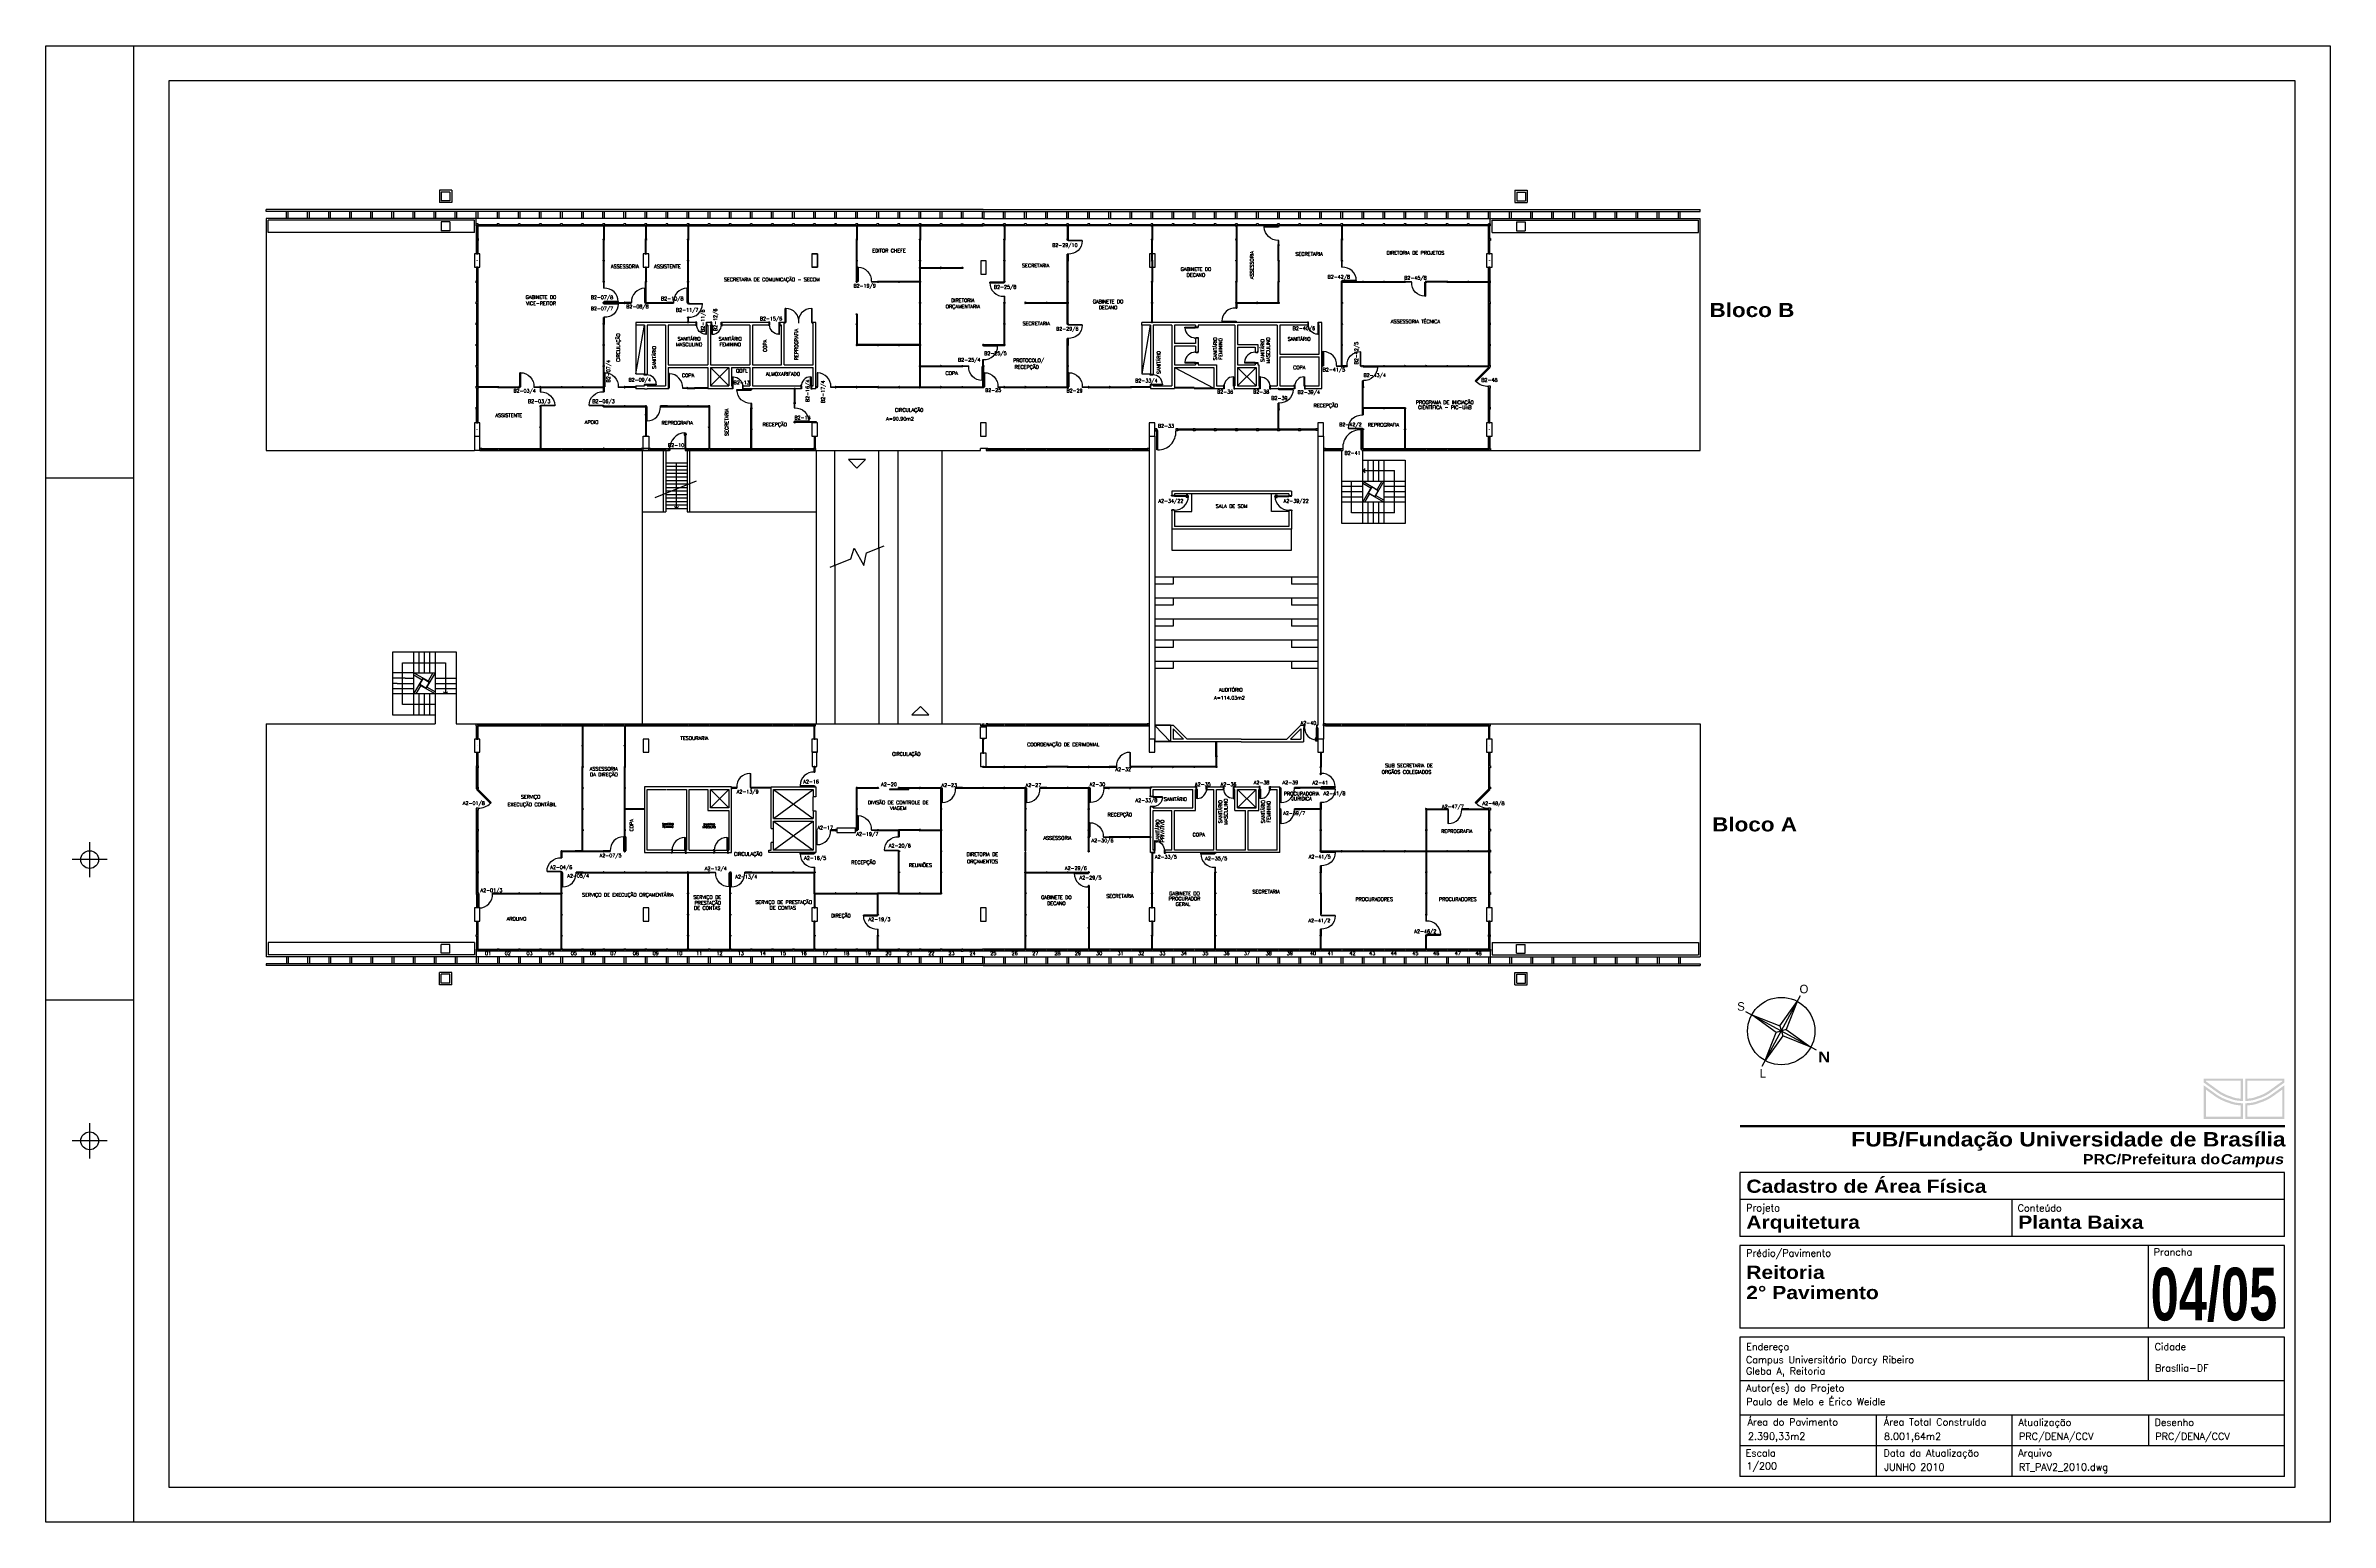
# Paper-space layout 'Layout1' of a CAD drawing. Extents: x 3.826 to 4.476, y 3.169 to 3.589.
# The model-space entities are those that its viewports show. They can reach past a viewport. Long polylines and large blocks are cut down to what shows.
import ezdxf
from ezdxf.enums import TextEntityAlignment as Align

# ---------------------------------------------------------------- set-up
doc = ezdxf.new("R2010")
doc.units = 0
doc.header["$MEASUREMENT"] = 0
doc.linetypes.add('DASHDOT', pattern=[1, 0.5, -0.25, 0, -0.25])
doc.linetypes.add('HIDDEN', pattern=[0.375, 0.25, -0.125])
doc.layers.get('0').update_dxf_attribs({"linetype": 'CONTINUOUS'})
for name, color, linetype in [('1', 1, 'CONTINUOUS'), ('ALVENARIA', 2, 'CONTINUOUS'), ('CARIMBO', 7, 'CONTINUOUS'), ('DIV', 2, 'CONTINUOUS'), ('ESQUADRIA', 1, 'CONTINUOUS'), ('MARGEM', 1, 'CONTINUOUS'), ('N_Pilar', 1, 'CONTINUOUS'), ('PILAR', 2, 'CONTINUOUS'), ('PISO', 1, 'CONTINUOUS'), ('PORTA', 2, 'CONTINUOUS'), ('REBOCO', 2, 'CONTINUOUS'), ('SIMB', 1, 'CONTINUOUS'), ('TEXTO', 2, 'CONTINUOUS'), ('TEXTO-ENDEREÇO', 2, 'CONTINUOUS'), ('VP', 7, 'CONTINUOUS'), ('ÁREA', 2, 'CONTINUOUS')]:
    doc.layers.add(name, color=color, linetype=linetype)
doc.layers.get('0').off()
doc.layers.get('0').freeze()
doc.layers.get('VP').freeze()
doc.styles.add('ARIAL', font='')
doc.styles.add('FONTE', font='FONTE.shx', dxfattribs={"height": 0.4})
doc.styles.add('ROMANS', font='romans')
doc.styles.add('UNB-100', font='simplex.shx', dxfattribs={"height": 0.2})
doc.styles.add('UNB-100-1', font='simplex.shx', dxfattribs={"height": 0.2})
doc.styles.get('ARIAL').set_extended_font_data('Arial Black')

# ---------------------------------------------------------------- blocks, each defined once
blk = doc.blocks.new('A2-EXT')
at = {"layer": 'MARGEM'}
for p, q in [((0.291, 0.42), (0.291, 0)), ((0.291, 0.297), (0.266, 0.297)), ((0.2835, 0.1885), (0.2735, 0.1885)), ((0.2785, 0.1935), (0.2785, 0.1835)), ((0.291, 0.1485), (0.266, 0.1485)), ((0.2785, 0.1135), (0.2785, 0.1035)), ((0.2835, 0.1085), (0.2735, 0.1085))]:
    blk.add_line(p, q, dxfattribs=at)
blk.add_lwpolyline([(0.266, 0.42), (0.916, 0.42), (0.916, 0), (0.266, 0)], close=True, dxfattribs=at)
at = {"layer": 'MARGEM', "color": 2}
blk.add_lwpolyline([(0.301, 0.01), (0.906, 0.01), (0.906, 0.41), (0.301, 0.41)], close=True, dxfattribs=at)
at = {"layer": 'MARGEM'}
for centre in [(0.27851, 0.1885), (0.27852, 0.1085)]:
    blk.add_circle(centre, 0.00253, dxfattribs=at)
blk = doc.blocks.new('CARIMBO_PRC')
at = {"layer": 'CARIMBO', "ltscale": 0.35}
h = blk.add_hatch(color=3, dxfattribs=at)
h.paths.add_polyline_path([(-0.02603, 0.11622), (-0.02603, 0.1151), (-0.02225, 0.11237, 0.084882), (-0.01843, 0.1105, 0.071064), (-0.01644, 0.10996, 0.025886), (-0.01486, 0.10984), (-0.01486, 0.11622)])
h.paths.add_polyline_path([(-0.0155, 0.11558), (-0.0155, 0.11051, -0.014774), (-0.01636, 0.11059, -0.072515), (-0.01821, 0.1111, -0.085705), (-0.02188, 0.11289), (-0.02539, 0.11543), (-0.02539, 0.11558)], flags=16)
h = blk.add_hatch(color=3, dxfattribs=at)
h.paths.add_polyline_path([(-0.02603, 0.10473), (-0.01486, 0.10473), (-0.01486, 0.1092, -0.026094), (-0.01652, 0.10932, -0.069824), (-0.01865, 0.1099, -0.084152), (-0.02262, 0.11185), (-0.02603, 0.11432)])
h.paths.add_polyline_path([(-0.02539, 0.11307), (-0.023, 0.11134, 0.0835), (-0.01886, 0.1093, 0.068753), (-0.0166, 0.10869, 0.016659), (-0.0155, 0.10859), (-0.0155, 0.10537), (-0.02539, 0.10537)], flags=16)
h = blk.add_hatch(color=3, dxfattribs=at)
h.paths.add_polyline_path([(-0.00305, 0.11622), (-0.01422, 0.11622), (-0.01422, 0.10984, 0.025886), (-0.01264, 0.10996, 0.071064), (-0.01065, 0.1105, 0.084882), (-0.00683, 0.11237), (-0.00305, 0.1151)])
h.paths.add_polyline_path([(-0.00369, 0.11558), (-0.00369, 0.11543), (-0.00721, 0.11289, -0.085705), (-0.01087, 0.1111, -0.072515), (-0.01272, 0.11059, -0.014774), (-0.01358, 0.11051), (-0.01358, 0.11558)], flags=16)
h = blk.add_hatch(color=3, dxfattribs=at)
h.paths.add_polyline_path([(-0.00305, 0.11432), (-0.00646, 0.11185, -0.084152), (-0.01044, 0.1099, -0.069824), (-0.01256, 0.10932, -0.026094), (-0.01422, 0.1092), (-0.01422, 0.10473), (-0.00305, 0.10473)])
h.paths.add_polyline_path([(-0.00369, 0.11307), (-0.00369, 0.10537), (-0.01358, 0.10537), (-0.01358, 0.10859, 0.016659), (-0.01248, 0.10869, 0.068753), (-0.01022, 0.1093, 0.0835), (-0.00609, 0.11134)], flags=16)
at = {"layer": 'CARIMBO', "color": 2}
for p, q in [((-0.003, 0.08946), (-0.158, 0.08946)), ((-0.158, 0.08946), (-0.158, 0.07127)), ((-0.003, 0.07127), (-0.003, 0.08946)), ((-0.158, 0.08193), (-0.003, 0.08193)), ((-0.0805, 0.07127), (-0.0805, 0.08193)), ((-0.003, 0.07127), (-0.158, 0.07127)), ((-0.003, 0.06877), (-0.158, 0.06877)), ((-0.158, 0.06877), (-0.158, 0.04521)), ((-0.04175, 0.04521), (-0.04175, 0.06877)), ((-0.003, 0.04521), (-0.003, 0.06877)), ((-0.003, 0.04521), (-0.158, 0.04521)), ((-0.003, 0.04271), (-0.158, 0.04271)), ((-0.158, 0.04271), (-0.158, 0.003)), ((-0.04175, 0.03021), (-0.04175, 0.04271)), ((-0.003, 0.003), (-0.003, 0.04271)), ((-0.003, 0.03021), (-0.158, 0.03021)), ((-0.003, 0.0205), (-0.158, 0.0205)), ((-0.11925, 0.0205), (-0.11925, 0.003)), ((-0.0805, 0.003), (-0.0805, 0.0205)), ((-0.04175, 0.0205), (-0.04175, 0.01175)), ((-0.003, 0.01175), (-0.158, 0.01175)), ((-0.003, 0.003), (-0.158, 0.003)), ((0, 0), (0, 0))]:
    blk.add_line(p, q, dxfattribs=at)
at = {"layer": 'CARIMBO', "color": 3, "ltscale": 0.35, "const_width": 0.000688}
blk.add_lwpolyline([(-0.00293, 0.10271), (-0.15797, 0.10271)], dxfattribs=at)
at = {"layer": 'CARIMBO', "color": 3, "ltscale": 0.35, "style": 'ARIAL'}
for s, height, p in [('FUB/Fundação Universidade de Brasília', 0.0040796, (-0.00271, 0.09691)), ('PRC/Prefeitura do', 0.0028557, (-0.02135, 0.09186))]:
    blk.add_text(s, height=height, dxfattribs=at).set_placement(p, align=Align.RIGHT)
at = {"layer": 'CARIMBO', "color": 3, "ltscale": 0.35, "style": 'ARIAL', "oblique": 10}
blk.add_text('Campus', height=0.002856, dxfattribs=at).set_placement((-0.00336, 0.09186), align=Align.RIGHT)
at = {"layer": 'CARIMBO', "color": 2, "style": 'ROMANS'}
for s, p in [('Projeto', (-0.1562, 0.07845)), ('Conteúdo', (-0.07893, 0.07844)), ('Prédio/Pavimento', (-0.1562, 0.06556)), ('Prancha', (-0.04025, 0.06586)), ('Endereço', (-0.1562, 0.03892)), ('Cidade', (-0.03995, 0.03892)), ('Autor(es) do Projeto', (-0.1562, 0.02721)), ('Área do Pavimento', (-0.15579, 0.01749)), ('Área Total Construída', (-0.11704, 0.01749)), ('Atualização', (-0.07875, 0.01747)), ('Desenho', (-0.04, 0.01747)), ('Escala', (-0.15634, 0.00874)), ('Data da Atualização', (-0.11712, 0.00874)), ('Arquivo', (-0.07879, 0.00876))]:
    blk.add_text(s, height=0.002, dxfattribs=at).set_placement(p)
at = {"layer": 'CARIMBO', "color": 4, "style": 'ROMANS'}
blk.add_text('PRC/DENA/CCV', height=0.002, dxfattribs=at).set_placement((-0.07854, 0.01344))
at = {"layer": 'CARIMBO', "color": 3, "style": 'ARIAL', "flags": 12}
for tag, p in [('TIPOPRANCHA', (-0.15615, 0.08372)), ('PROJETO', (-0.15615, 0.07351)), ('CONTEUDO', (-0.07879, 0.07349)), ('EDIFICIO1', (-0.15618, 0.05925)), ('EDIFICIO2', (-0.15618, 0.05349)), ('PAVIMENTO', (-0.15618, 0.0478))]:
    blk.add_attdef(tag, p, '', height=0.00375, dxfattribs=at)
at = {"layer": 'CARIMBO', "color": 3, "style": 'ARIAL', "width": 0.6, "flags": 12}
blk.add_attdef('PRA', (-0.0411, 0.04741), '', height=0.015, dxfattribs=at)
at = {"layer": 'CARIMBO', "color": 4, "style": 'ROMANS', "flags": 12}
for tag, p in [('END1', (-0.15624, 0.03527)), ('END2', (-0.15624, 0.03203)), ('CIDADE', (-0.03989, 0.03289)), ('AUTOR', (-0.15618, 0.02335)), ('AREAPAV', (-0.15567, 0.01349)), ('AREATOT', (-0.11701, 0.01344)), ('DESENHO', (-0.03979, 0.01344)), ('ESCALA', (-0.15614, 0.00506)), ('DATA', (-0.11691, 0.00469)), ('ARQUIVO', (-0.07858, 0.00469))]:
    blk.add_attdef(tag, p, '', height=0.002, dxfattribs=at)
blk = doc.blocks.new('Norte')
at = {"layer": 'SIMB'}
for p, q in [((-0.00545, -0.01005), (0.00545, 0.01005)), ((0.01005, -0.00545), (-0.01005, 0.00545)), ((0.00144, 0.00043), (-0.00144, -0.00043)), ((-0.00043, 0.00144), (0.00043, -0.00144))]:
    blk.add_line(p, q, dxfattribs=at)
at = {"layer": 'SIMB', "color": 3}
for p, q in [((-0.00043, 0.00144), (0.00456, 0.0084)), ((0.00456, 0.0084), (0.00144, 0.00043)), ((-0.00839, 0.00455), (-0.00043, 0.00144)), ((-0.00144, -0.00043), (-0.00839, 0.00455)), ((0.00144, 0.00043), (0.00844, -0.00458)), ((-0.00458, -0.00844), (-0.00144, -0.00043)), ((0.00043, -0.00144), (-0.00458, -0.00844)), ((0.00844, -0.00458), (0.00043, -0.00144))]:
    blk.add_line(p, q, dxfattribs=at)
at = {"layer": 'SIMB'}
blk.add_circle((0.00001, -0.00003), 0.00958, dxfattribs=at)
at = {"layer": 'CARIMBO', "color": 3, "ltscale": 0.35, "style": 'ARIAL'}
blk.add_text('N', height=0.003, dxfattribs=at).set_placement((0.0122, -0.00889), align=Align.CENTER)
at = {"layer": 'SIMB', "color": 3, "style": 'FONTE'}
for s, p in [('O', (0.00646, 0.0107)), ('S', (-0.01145, 0.00575)), ('L', (-0.00524, -0.0133))]:
    blk.add_text(s, height=0.00243, dxfattribs=at).set_placement(p, align=Align.CENTER)
blk = doc.blocks.new('ESQ')
for p, q in [((0.05, 0.03), (1.15, 0.03)), ((0.05, 0.03), (0.05, -0.03)), ((1.15, 0.03), (1.15, -0.03)), ((0.05, 0), (1.15, 0)), ((0.05, -0.03), (1.15, -0.03))]:
    blk.add_line(p, q)
blk = doc.blocks.new('IMONT')
for p, q in [((0, 0.025), (0.02, 0.025)), ((0, 0.025), (0, -0.025)), ((0.02, 0.02), (0.005, 0.02)), ((0.005, 0.02), (0.005, -0.02)), ((0.02, 0.03), (0.02, 0.025)), ((0.02, 0.03), (0.03, 0.03)), ((0.02, -0.02), (0.02, 0.02)), ((0.025, 0.02), (0.025, -0.02)), ((0.025, 0.02), (0.03, 0.02)), ((0.03, 0.03), (0.03, 0.02)), ((0.02, -0.025), (0, -0.025)), ((0.005, -0.02), (0.02, -0.02)), ((0.02, -0.03), (0.02, -0.025)), ((0.03, -0.03), (0.02, -0.03)), ((0.025, -0.02), (0.03, -0.02)), ((0.03, -0.02), (0.03, -0.03))]:
    blk.add_line(p, q)
blk = doc.blocks.new('DIVI12')
for p, q in [((-0.004, 0), (0.004, 0)), ((0, 0.004), (0, -0.004)), ((0.025, 0.02), (0.025, -0.02)), ((0.025, 0.02), (1.175, 0.02)), ((1.175, 0.02), (1.175, -0.02)), ((1.204, 0), (1.196, 0)), ((1.2, 0.004), (1.2, -0.004)), ((0.025, -0.02), (1.175, -0.02))]:
    blk.add_line(p, q)
blk = doc.blocks.new('ESQPILAR')
for p, q in [((-0.004, 0), (0.004, 0)), ((0, 0.004), (0, -0.004)), ((0.375, 0.03), (1.145, 0.03)), ((0.375, -0.03), (0.375, 0.03)), ((0.375, 0.01), (1.145, 0.01)), ((1.145, 0.03), (1.145, -0.03)), ((1.204, 0), (1.196, 0)), ((1.2, 0.004), (1.2, -0.004)), ((0.375, -0.01), (1.145, -0.01)), ((0.375, -0.03), (1.145, -0.03))]:
    blk.add_line(p, q)
blk = doc.blocks.new('PDDIV12')
for p, q in [((-1.2, 0), (-1.21, 0)), ((-1.2, 0.01), (-1.2, -0.01)), ((-1.19, 0), (-1.2, 0)), ((-1.18, 0.02), (-1.18, -0.02)), ((-0.83, 0.02), (-1.18, 0.02)), ((-0.83, 0.02), (-0.83, -0.02)), ((-0.07, 0.82), (-0.07, 0.02)), ((-0.07, 0.82), (-0.03, 0.82)), ((-0.07, 0.02), (-0.03, 0.02)), ((-0.03, 0.02), (-0.03, 0.82)), ((-0.01, 0), (0.01, 0)), ((0, -0.01), (0, 0.01)), ((-1.18, -0.02), (-0.83, -0.02))]:
    blk.add_line(p, q)
blk.add_arc((-0.07, 0.07), 0.755, 89.8981, 183.4171)
blk = doc.blocks.new('ESQMT')
for p, q in [((-0.055, 0.055), (-0.055, -0.055)), ((0.055, 0.055), (-0.055, 0.055)), ((0.055, 0.055), (0.055, -0.055)), ((0.055, -0.055), (-0.055, -0.055))]:
    blk.add_line(p, q)
blk = doc.blocks.new('MONT')
for p, q in [((-0.03, 0.03), (-0.03, 0.02)), ((-0.02, 0.03), (-0.03, 0.03)), ((-0.03, 0.02), (-0.025, 0.02)), ((-0.025, -0.02), (-0.025, 0.02)), ((-0.02, 0.025), (-0.02, 0.03)), ((-0.02, 0.025), (0.02, 0.025)), ((0.02, 0.02), (-0.02, 0.02)), ((-0.02, 0.02), (-0.02, -0.02)), ((-0.004, 0), (0.004, 0)), ((0, 0.004), (0, -0.004)), ((0.02, 0.03), (0.02, 0.025)), ((0.02, 0.03), (0.03, 0.03)), ((0.02, -0.02), (0.02, 0.02)), ((0.025, 0.02), (0.025, -0.02)), ((0.025, 0.02), (0.03, 0.02)), ((0.03, 0.03), (0.03, 0.02)), ((-0.025, -0.02), (-0.03, -0.02)), ((-0.03, -0.02), (-0.03, -0.03)), ((-0.03, -0.03), (-0.02, -0.03)), ((-0.02, -0.02), (0.02, -0.02)), ((0.02, -0.025), (-0.02, -0.025)), ((-0.02, -0.03), (-0.02, -0.025)), ((0.02, -0.03), (0.02, -0.025)), ((0.03, -0.03), (0.02, -0.03)), ((0.025, -0.02), (0.03, -0.02)), ((0.03, -0.02), (0.03, -0.03))]:
    blk.add_line(p, q)
blk = doc.blocks.new('DIVPSP')
at = {"linetype": 'Continuous'}
for p, q in [((-0.02, 0.74), (-0.02, 0.02)), ((-0.02, 0.02), (0.02, 0.02)), ((0.02, 0.74), (0.02, 0.02))]:
    blk.add_line(p, q, dxfattribs=at)
at = {"linetype": 'Continuous', "rotation": 270}
blk.add_blockref('IMONT', (0, 0.77), dxfattribs=at)
blk = doc.blocks.new('PEDIV12')
at = {"linetype": 'Continuous', "xscale": -1}
blk.add_blockref('PDDIV12', (0, 0), dxfattribs=at)
blk = doc.blocks.new('DIVPILAB')
for p, q in [((-0.004, 0), (0.004, 0)), ((0, 0.004), (0, -0.004)), ((-0.02, -0.025), (0.02, -0.025)), ((-0.02, -0.8), (-0.02, -0.025)), ((-0.02, -0.8), (-0.02, -0.795)), ((-0.02, -0.8), (0.02, -0.8)), ((0.02, -0.8), (0.02, -0.025)), ((0.02, -0.8), (0.02, -0.795))]:
    blk.add_line(p, q)
at = {"linetype": 'Continuous', "rotation": 90}
blk.add_blockref('IMONT', (0, -0.825), dxfattribs=at)
blk = doc.blocks.new('PADIR')
for p, q in [((-0.02, 0.02), (-0.3, 0.02)), ((-0.3, -0.02), (-0.3, 0.02)), ((-0.02, -0.02), (-0.02, 0.02)), ((-0.01, 0), (0, 0)), ((0, -0.01), (0, 0.01)), ((0, 0), (0.01, 0)), ((-1.05, -0.02), (-1.09, -0.02)), ((-1.09, -0.02), (-1.09, -0.82)), ((-1.05, -0.82), (-1.09, -0.82)), ((-1.05, -0.82), (-1.05, -0.02)), ((-0.3, -0.02), (-0.02, -0.02))]:
    blk.add_line(p, q)
blk.add_arc((-1.05, -0.07), 0.755, 269.8981, 3.4171)
at = {"linetype": 'Continuous'}
blk.add_blockref('IMONT', (-1.12, 0), dxfattribs=at)
blk = doc.blocks.new('PAESQ')
for p, q in [((-1.05, 0.82), (-1.09, 0.82)), ((-1.09, 0.02), (-1.09, 0.82)), ((-1.05, 0.02), (-1.09, 0.02)), ((-1.05, 0.82), (-1.05, 0.02)), ((-0.3, 0.02), (-0.02, 0.02)), ((-0.3, 0.02), (-0.3, -0.02)), ((-0.02, 0.02), (-0.02, -0.02)), ((-0.01, 0), (0, 0)), ((0, 0.01), (0, -0.01)), ((0, 0), (0.01, 0)), ((-0.02, -0.02), (-0.3, -0.02))]:
    blk.add_line(p, q)
blk.add_arc((-1.05, 0.07), 0.755, 356.5829, 90.1019)
at = {"linetype": 'Continuous', "xscale": -1, "rotation": 180}
blk.add_blockref('IMONT', (-1.12, 0), dxfattribs=at)
blk = doc.blocks.new('DIVALV')
for p, q in [((-1.129, 0), (-1.121, 0)), ((-1.125, 0.004), (-1.125, -0.004)), ((-1.1, 0.02), (-1.01, 0.02)), ((-1.1, 0.02), (-1.1, -0.02)), ((-1.1, 0.02), (-1.095, 0.02)), ((-1.015, 0.02), (-0.025, 0.02)), ((-0.025, 0.02), (-0.025, -0.02)), ((0.004, 0), (-0.004, 0)), ((0, 0.004), (0, -0.004)), ((-1.1, -0.02), (-1.01, -0.02)), ((-1.1, -0.02), (-1.095, -0.02)), ((-1.015, -0.02), (-0.025, -0.02))]:
    blk.add_line(p, q)
at = {"linetype": 'Continuous'}
blk.add_blockref('IMONT', (-1.125, 0), dxfattribs=at)
blk = doc.blocks.new('PRTD6')
for p, q in [((-0.02, 0.57), (-0.02, 0.64)), ((0, 0.64), (-0.02, 0.64)), ((0.13, 0.57), (-0.02, 0.57)), ((-0.02, 0.03), (-0.02, -0.04)), ((0.13, 0.03), (-0.02, 0.03)), ((0.15, 0.6), (0, 0.6)), ((0.15, 0.6), (0, 0.6)), ((0.15, 0.6), (0, 0.6)), ((0.15, 0), (0, 0)), ((0.15, 0), (0, 0)), ((0.17, 0.58), (0.13, 0.58)), ((0.13, 0.57), (0.13, 0.58)), ((0.13, 0.05), (0.67, 0.05)), ((0.13, 0.02), (0.13, 0.05)), ((0.13, 0.03), (0.13, 0.02)), ((0.67, 0.02), (0.13, 0.02)), ((0.17, 0.02), (0.13, 0.02)), ((0.17, 0.64), (0.15, 0.64)), ((0.17, 0.58), (0.17, 0.64)), ((0.17, 0.02), (0.17, -0.04)), ((0, -0.04), (-0.02, -0.04)), ((0.17, -0.04), (0.15, -0.04))]:
    blk.add_line(p, q)
at = {"linetype": 'Continuous'}
blk.add_line((0.67, 0.05), (0.67, 0.02), dxfattribs=at)
blk.add_arc((0.13, 0.04), 0.542, 1.5858, 90.4381, dxfattribs=at)
blk = doc.blocks.new('ESQDIV')
for p, q in [((-1.149, 0), (-1.141, 0)), ((-1.145, -0.004), (-1.145, 0.004)), ((-0.025, 0.02), (-1.12, 0.02)), ((-1.12, -0.02), (-1.12, 0.02)), ((-0.025, -0.02), (-0.025, 0.02)), ((0.004, 0), (-0.004, 0)), ((0, -0.004), (0, 0.004)), ((-0.025, -0.02), (-1.12, -0.02))]:
    blk.add_line(p, q)
at = {"linetype": 'Continuous'}
blk.add_blockref('IMONT', (-1.145, 0), dxfattribs=at)
blk = doc.blocks.new('PEESQ')
at = {"linetype": 'Continuous'}
for p, q in [((-0.82, 0.13), (-0.82, 0.09)), ((-0.02, 0.13), (-0.82, 0.13)), ((-0.82, 0.09), (-0.02, 0.09)), ((-0.02, 1.12), (0.02, 1.12)), ((-0.02, 0.88), (-0.02, 1.12)), ((0.02, 0.88), (-0.02, 0.88)), ((-0.02, 0.09), (-0.02, 0.13)), ((-0.01, 0.06), (0.01, 0.06)), ((0, 0.05), (0, 0.07)), ((0.02, 1.12), (0.02, 0.88))]:
    blk.add_line(p, q, dxfattribs=at)
blk.add_arc((-0.02, 0.08), 0.8, 89.9093, 176.7755, dxfattribs=at)
at = {"linetype": 'Continuous', "rotation": 90}
blk.add_blockref('IMONT', (0, 0.06), dxfattribs=at)
blk = doc.blocks.new('DIVPIF')
for p, q in [((0.004, 0), (-0.004, 0)), ((0, 0.004), (0, -0.004)), ((-0.02, -1.065), (-0.02, -0.025)), ((0.02, -0.025), (-0.02, -0.025)), ((0.02, -0.025), (-0.02, -0.025)), ((0.02, -1.065), (-0.02, -1.065)), ((0.004, -1.09), (-0.004, -1.09)), ((0, -1.094), (0, -1.086)), ((0.02, -1.065), (0.02, -0.025))]:
    blk.add_line(p, q)
at = {"linetype": 'Continuous', "xscale": -1, "rotation": 270}
blk.add_blockref('IMONT', (0, -1.09), dxfattribs=at)
blk = doc.blocks.new('PDESQ')
at = {"linetype": 'Continuous', "xscale": -1}
blk.add_blockref('PEESQ', (0, 0), dxfattribs=at)
blk = doc.blocks.new('porta-80')
for p, q in [((-0.02, 0.77), (-0.02, 0.84)), ((0, 0.84), (-0.02, 0.84)), ((0.13, 0.77), (-0.02, 0.77)), ((-0.02, 0.03), (-0.02, -0.04)), ((0.13, 0.03), (-0.02, 0.03)), ((0.15, 0.8), (0, 0.8)), ((0.15, 0.8), (0, 0.8)), ((0.15, 0.8), (0, 0.8)), ((0.15, 0), (0, 0)), ((0.15, 0), (0, 0)), ((0.17, 0.78), (0.13, 0.78)), ((0.13, 0.77), (0.13, 0.78)), ((0.13, 0.03), (0.13, 0.02)), ((0.17, 0.02), (0.13, 0.02)), ((0.17, 0.84), (0.15, 0.84)), ((0.16, 0.05), (0.87, 0.05)), ((0.16, 0.02), (0.16, 0.05)), ((0.87, 0.02), (0.16, 0.02)), ((0.17, 0.78), (0.17, 0.84)), ((0.17, 0.02), (0.17, -0.04)), ((0, -0.04), (-0.02, -0.04)), ((0.17, -0.04), (0.15, -0.04))]:
    blk.add_line(p, q)
at = {"linetype": 'Continuous'}
blk.add_line((0.87, 0.05), (0.87, 0.02), dxfattribs=at)
blk.add_arc((0.13, 0.04), 0.742, 1.5858, 90.4381, dxfattribs=at)

msp = doc.modelspace()

# ---------------------------------------------------------------- linework, layer by layer
at = {"layer": '1', "linetype": 'Continuous'}
for p, q in [((741.65, 51.68), (741.65, 48.76)), ((741.66, 48.76), (742.15, 51.53)), ((770.45, 51.53), (770.45, 48.76)), ((770.46, 48.76), (770.95, 51.53)), ((741.65, 48.76), (742.15, 48.76)), ((770.45, 48.76), (770.95, 48.76)), ((772.3, 49.12), (774.55, 47.95)), ((775.9, 49.12), (776.95, 48.08)), ((775.9, 48.08), (776.95, 49.12)), ((732.79, 44.4), (732.47, 44.4)), ((742.07, 44.4), (742.39, 44.4)), ((752.99, 44.4), (759.09, 44.4)), ((756.59, 28.85), (759.09, 28.85)), ((767.46, 28.83), (770.09, 28.83)), ((771.19, 28.76), (772.08, 27.83)), ((749.5, 25.12), (751.75, 23.47)), ((749.5, 23.47), (751.75, 25.12)), ((751.75, 23.9), (751.75, 24.7)), ((775.9, 25.12), (776.95, 24.07)), ((775.9, 24.07), (776.95, 25.12)), ((749.5, 23.32), (751.75, 21.67)), ((749.5, 21.67), (751.75, 23.32)), ((749.5, 22.1), (749.5, 22.9))]:
    msp.add_line(p, q, dxfattribs=at)
at = {"layer": '1', "linetype": 'HIDDEN', "ltscale": 0.5}
for p, q in [((745.9, 49.12), (746.95, 48.08)), ((745.9, 48.08), (746.95, 49.12))]:
    msp.add_line(p, q, dxfattribs=at)
at = {"layer": '1'}
for p, q in [((745.9, 24.07), (746.95, 25.12)), ((745.9, 25.12), (746.95, 24.07))]:
    msp.add_line(p, q, dxfattribs=at)
for points in [[(753.76, 43.88), (754.24, 43.4), (754.72, 43.88)], [(758.33, 29.37), (757.85, 29.84), (757.37, 29.37)]]:
    msp.add_lwpolyline(points, close=True, dxfattribs=at)
at = {"layer": 'ALVENARIA', "color": 6, "linetype": 'Continuous'}
for p, q in [((751.67, 55.58), (751.67, 54.83)), ((745.1, 51.68), (745.1, 51.53)), ((749.25, 51.53), (749.25, 51.68)), ((749.85, 51.53), (749.85, 51.68)), ((749.85, 51.68), (749.85, 51.53)), ((747.1, 49.12), (747.1, 48.08)), ((747.1, 49.12), (748.15, 49.12)), ((747.1, 48.08), (747.15, 48.08)), ((747.15, 47.92), (747.15, 48.08)), ((747.75, 48.08), (748.15, 48.08)), ((747.75, 48.08), (747.75, 47.92)), ((747.75, 48.08), (747.75, 48.08)), ((747.75, 48.08), (747.75, 48.08)), ((747.75, 47.92), (748.3, 47.92))]:
    msp.add_line(p, q, dxfattribs=at)
at = {"layer": 'ALVENARIA', "linetype": 'Continuous'}
for p, q in [((751.67, 55.58), (751.67, 54.83)), ((742.15, 51.68), (741.65, 51.68)), ((742.15, 51.53), (741.65, 51.53)), ((745.1, 51.68), (742.15, 51.68)), ((742.15, 51.53), (742.15, 48.72)), ((742.3, 51.53), (742.3, 48.72)), ((743.35, 51.53), (742.3, 51.53)), ((743.35, 51.53), (743.35, 48.08)), ((743.5, 51.53), (743.5, 49.28)), ((745.1, 51.53), (743.5, 51.53)), ((745.1, 51.68), (745.1, 51.53)), ((745.95, 51.68), (745.7, 51.68)), ((745.7, 51.53), (745.7, 51.68)), ((745.75, 51.53), (745.7, 51.53)), ((745.75, 51.53), (745.75, 49.28)), ((745.9, 51.53), (745.9, 49.28)), ((745.95, 51.53), (745.9, 51.53)), ((745.95, 51.53), (745.95, 51.68)), ((749.25, 51.68), (746.55, 51.68)), ((746.55, 51.68), (746.55, 51.53)), ((748.15, 51.53), (746.55, 51.53)), ((748.15, 51.53), (748.15, 49.28)), ((748.15, 51.53), (748.15, 49.28)), ((748.3, 51.53), (748.3, 49.28)), ((748.3, 51.53), (748.3, 49.28)), ((749.25, 51.53), (748.3, 51.53)), ((748.7, 51.53), (748.3, 51.53)), ((749.25, 51.53), (749.25, 51.68)), ((750.1, 51.68), (749.85, 51.68)), ((749.85, 51.68), (749.85, 51.53)), ((749.95, 51.53), (749.85, 51.53)), ((749.95, 49.28), (749.95, 51.53)), ((750.1, 49.28), (750.1, 51.68)), ((751.75, 49.28), (751.75, 51.68)), ((751.9, 51.68), (751.75, 51.68)), ((751.9, 47.92), (751.9, 51.68)), ((751.9, 47.92), (751.9, 51.68)), ((770.45, 51.53), (770.45, 51.68)), ((770.95, 51.68), (770.45, 51.68)), ((770.95, 51.53), (770.45, 51.53)), ((771.75, 51.68), (770.95, 51.68)), ((770.95, 51.53), (770.95, 48.72)), ((771.1, 51.53), (771.1, 48.72)), ((771.75, 51.53), (771.1, 51.53)), ((779.91, 51.68), (771.75, 51.68)), ((772.15, 51.53), (771.75, 51.53)), ((772.15, 51.53), (772.15, 48.08)), ((773.5, 51.53), (772.3, 51.53)), ((772.3, 51.53), (772.3, 50.48)), ((773.5, 51.53), (773.5, 51.43)), ((773.5, 51.43), (773.65, 51.43)), ((773.5, 50.8), (773.5, 50.48)), ((773.5, 50.8), (773.65, 50.8)), ((773.65, 51.53), (773.65, 51.43)), ((775.75, 51.53), (773.65, 51.53)), ((773.65, 50.8), (773.65, 50)), ((775.75, 51.53), (775.75, 48.08)), ((775.9, 51.53), (775.9, 50.43)), ((778.15, 51.53), (775.9, 51.53)), ((778.15, 51.53), (778.15, 48.08)), ((778.3, 51.53), (778.3, 49.88)), ((779.91, 51.53), (778.3, 51.53)), ((779.91, 51.53), (779.91, 51.68)), ((780.51, 51.68), (780.51, 51.53)), ((780.7, 51.68), (780.51, 51.68)), ((780.55, 51.53), (780.51, 51.53)), ((780.55, 49.88), (780.55, 51.53)), ((780.7, 47.92), (780.7, 51.68)), ((773.5, 50.48), (772.3, 50.48)), ((772.3, 50.33), (772.3, 49.28)), ((773.5, 50.33), (772.3, 50.33)), ((773.5, 50.33), (773.5, 50)), ((773.5, 50), (773.65, 50)), ((775.9, 50.43), (777.05, 50.43)), ((775.9, 50.28), (775.9, 49.28)), ((775.9, 50.28), (776.9, 50.28)), ((776.9, 50.28), (776.9, 50)), ((776.9, 50), (777.05, 50)), ((777.05, 50.43), (777.05, 50)), ((778.3, 49.88), (780.55, 49.88)), ((778.3, 49.73), (780.55, 49.73)), ((778.3, 49.73), (778.3, 48.08)), ((780.55, 48.08), (780.55, 49.73)), ((742.15, 48.12), (742.15, 48.08)), ((742.3, 48.12), (742.3, 48.08)), ((743.5, 49.28), (745.75, 49.28)), ((743.5, 49.12), (743.5, 47.92)), ((743.5, 49.12), (745.75, 49.12)), ((745.75, 49.12), (745.75, 47.92)), ((745.9, 49.28), (748.15, 49.28)), ((745.9, 49.12), (745.9, 48.08)), ((745.9, 49.12), (746.95, 49.12)), ((746.95, 49.12), (746.95, 48.08)), ((747.1, 49.12), (747.1, 48.08)), ((747.1, 49.12), (748.15, 49.12)), ((748.15, 49.12), (748.15, 48.08)), ((748.15, 49.12), (748.15, 48.08)), ((748.3, 49.28), (749.95, 49.28)), ((748.3, 49.12), (751.75, 49.12)), ((748.3, 49.12), (748.3, 48.08)), ((748.3, 49.12), (748.3, 48.08)), ((750.1, 49.28), (751.75, 49.28)), ((751.75, 48.08), (751.75, 49.12)), ((751.75, 48.08), (751.75, 49.12)), ((770.95, 48.12), (770.95, 47.92)), ((771.1, 48.12), (770.95, 48.12)), ((771.1, 48.12), (771.1, 48.08)), ((772.3, 49.28), (773.5, 49.28)), ((772.3, 49.12), (772.3, 47.92)), ((772.3, 49.12), (774.55, 49.12)), ((773.5, 49.37), (773.65, 49.37)), ((773.5, 49.37), (773.5, 49.28)), ((773.65, 49.37), (773.65, 49.28)), ((773.65, 49.28), (774.7, 49.28)), ((774.55, 49.12), (774.55, 47.92)), ((774.7, 49.28), (774.7, 48.08)), ((775.9, 49.28), (776.9, 49.28)), ((775.9, 49.12), (775.9, 48.08)), ((775.9, 49.12), (776.95, 49.12)), ((776.9, 49.37), (777.05, 49.37)), ((776.9, 49.37), (776.9, 49.28)), ((776.95, 49.12), (776.95, 48.08)), ((777.05, 49.37), (777.05, 49.28)), ((777.05, 49.28), (777.1, 49.28)), ((777.1, 49.28), (777.1, 48.08)), ((741.65, 48.08), (741.65, 47.92)), ((741.65, 48.08), (742.15, 48.08)), ((741.65, 47.92), (742.15, 47.92)), ((742.15, 47.88), (742.15, 47.92)), ((742.3, 47.88), (742.15, 47.88)), ((742.3, 48.08), (743.35, 48.08)), ((742.3, 47.88), (742.3, 47.92)), ((742.3, 47.92), (743.5, 47.92)), ((745.75, 47.92), (747.15, 47.92)), ((745.75, 47.92), (747.15, 47.92)), ((745.9, 48.08), (746.95, 48.08)), ((747.1, 48.08), (747.15, 48.08)), ((747.15, 47.92), (747.15, 48.08)), ((747.75, 48.08), (748.15, 48.08)), ((747.75, 48.08), (747.75, 47.92)), ((747.75, 47.92), (748.3, 47.92)), ((748.3, 48.08), (750.82, 48.08)), ((748.3, 48.08), (751.05, 48.08)), ((748.3, 47.92), (750.82, 47.92)), ((748.3, 47.92), (751.05, 47.92)), ((751.05, 48.08), (751.05, 47.92)), ((751.05, 48.08), (751.05, 47.92)), ((751.65, 47.92), (751.65, 48.08)), ((751.65, 48.08), (751.75, 48.08)), ((751.65, 48.08), (751.75, 48.08)), ((751.65, 47.92), (751.65, 48.08)), ((751.65, 47.92), (751.65, 48.08)), ((751.65, 47.92), (751.75, 47.92)), ((751.65, 47.92), (751.75, 47.92)), ((751.65, 47.92), (751.75, 47.92)), ((751.75, 47.92), (751.9, 47.92)), ((751.75, 47.92), (751.9, 47.92)), ((751.75, 47.92), (751.9, 47.92)), ((770.95, 47.92), (772.3, 47.92)), ((771.1, 48.08), (772.15, 48.08)), ((774.55, 47.92), (775.11, 47.92)), ((774.7, 48.08), (775.11, 48.08)), ((775.11, 47.92), (775.11, 48.08)), ((775.71, 48.08), (775.75, 48.08)), ((775.71, 48.08), (775.71, 47.92)), ((775.71, 47.92), (777.15, 47.92)), ((775.9, 48.08), (776.95, 48.08)), ((777.1, 48.08), (777.15, 48.08)), ((777.15, 47.92), (777.15, 48.08)), ((777.75, 48.08), (778.15, 48.08)), ((777.75, 48.08), (777.75, 47.92)), ((777.75, 47.92), (779.13, 47.92)), ((778.3, 48.08), (779.13, 48.08)), ((779.13, 47.92), (779.13, 48.08)), ((779.73, 48.08), (780.55, 48.08)), ((779.73, 48.08), (779.73, 47.92)), ((779.73, 47.92), (780.7, 47.92)), ((743.22, 44.4), (743.22, 41.92)), ((743.37, 44.4), (743.37, 41.98)), ((744.57, 44.4), (744.57, 42.46)), ((744.72, 44.4), (744.72, 42.52)), ((770.87, 45.22), (770.87, 27.82)), ((771.19, 45.22), (771.19, 27.83)), ((780.47, 45.22), (780.47, 28.78)), ((780.79, 45.22), (780.79, 27.98)), ((772.15, 42.08), (772.15, 41.83)), ((778.97, 42.08), (772.15, 42.08)), ((772.3, 41.83), (772.15, 41.83)), ((772.3, 41.93), (772.3, 41.83)), ((778.82, 41.93), (772.3, 41.93)), ((778.82, 41.93), (778.82, 41.83)), ((778.82, 41.83), (778.97, 41.83)), ((778.97, 42.08), (778.97, 41.83)), ((772.15, 41), (772.15, 39.93)), ((772.3, 41), (772.15, 41)), ((772.3, 41), (772.3, 40.08)), ((778.82, 41), (778.82, 40.08)), ((778.82, 41), (778.97, 41)), ((778.97, 41), (778.97, 39.93)), ((778.97, 39.93), (772.15, 39.93)), ((778.82, 40.08), (772.3, 40.08)), ((772.08, 28.78), (772.23, 28.78)), ((772.08, 28.78), (772.08, 27.83)), ((772.23, 28.78), (773.03, 27.98)), ((779.5, 28.78), (778.7, 27.98)), ((779.5, 28.78), (779.69, 28.78)), ((779.69, 28.63), (779.65, 28.63)), ((779.65, 28.63), (779.65, 27.83)), ((779.69, 28.63), (779.69, 28.78)), ((780.42, 28.78), (780.47, 28.78)), ((780.42, 28.63), (780.42, 28.78)), ((780.42, 28.63), (780.47, 28.63)), ((780.47, 28.63), (780.47, 27.98)), ((776.11, 27.83), (772.08, 27.83)), ((772.23, 28.56), (772.82, 27.98)), ((772.23, 28.56), (772.23, 27.98)), ((772.82, 27.98), (772.23, 27.98)), ((776.1, 27.98), (773.03, 27.98)), ((776.1, 27.98), (778.7, 27.98)), ((776.1, 27.83), (779.65, 27.83)), ((779.5, 28.56), (778.91, 27.98)), ((778.91, 27.98), (779.5, 27.98)), ((779.5, 28.56), (779.5, 27.98)), ((749.35, 22.9), (749.35, 25.27)), ((749.35, 25.27), (751.9, 25.27)), ((749.5, 23.47), (749.5, 25.12)), ((749.5, 25.12), (751.75, 25.12)), ((751.75, 25.12), (751.75, 24.7)), ((751.9, 24.7), (751.75, 24.7)), ((751.9, 25.27), (751.9, 24.7)), ((770.95, 25.27), (773.55, 25.27)), ((770.95, 24.72), (770.95, 25.27)), ((770.95, 24.72), (771.1, 24.72)), ((770.95, 24.72), (771.1, 24.72)), ((771.1, 25.12), (773.35, 25.12)), ((771.1, 24.72), (771.1, 25.12)), ((773.3, 25.27), (773.55, 25.27)), ((773.35, 24.07), (773.35, 25.12)), ((773.5, 25.12), (773.55, 25.12)), ((773.5, 23.92), (773.5, 25.12)), ((773.55, 25.12), (773.55, 25.27)), ((774.15, 25.27), (775.1, 25.27)), ((774.15, 25.27), (774.15, 25.12)), ((774.15, 25.12), (774.55, 25.12)), ((774.55, 21.67), (774.55, 25.12)), ((774.7, 21.67), (774.7, 25.12)), ((774.7, 25.12), (775.1, 25.12)), ((775.1, 25.27), (775.1, 25.12)), ((775.7, 25.12), (775.7, 25.27)), ((775.7, 25.27), (777.15, 25.27)), ((775.7, 25.12), (775.75, 25.12)), ((775.75, 23.92), (775.75, 25.12)), ((775.9, 24.07), (775.9, 25.12)), ((775.9, 25.12), (776.95, 25.12)), ((776.9, 25.12), (776.95, 25.12)), ((776.95, 24.07), (776.95, 25.12)), ((777.1, 25.12), (777.15, 25.12)), ((777.1, 23.92), (777.1, 25.12)), ((777.15, 25.12), (777.15, 25.27)), ((777.75, 25.27), (777.75, 25.12)), ((777.75, 25.27), (778.3, 25.27)), ((777.75, 25.12), (778.15, 25.12)), ((778.1, 25.12), (778.15, 25.12)), ((778.15, 21.67), (778.15, 25.12)), ((778.3, 21.52), (778.3, 25.27)), ((749.5, 23.47), (751.75, 23.47)), ((751.75, 23.9), (751.75, 23.47)), ((751.75, 23.9), (751.9, 23.9)), ((751.9, 23.9), (751.9, 21.52)), ((770.95, 22.33), (770.95, 24.12)), ((771.1, 24.12), (770.95, 24.12)), ((771.1, 24.12), (770.95, 24.12)), ((771.1, 24.07), (771.1, 24.12)), ((771.1, 24.07), (773.35, 24.07)), ((771.1, 23.92), (772.15, 23.92)), ((771.1, 21.73), (771.1, 23.92)), ((772.15, 21.67), (772.15, 23.92)), ((772.3, 21.67), (772.3, 23.92)), ((772.3, 23.92), (773.5, 23.92)), ((775.75, 23.92), (776.35, 23.92)), ((775.9, 24.07), (776.95, 24.07)), ((776.95, 24.07), (775.9, 24.07)), ((776.35, 21.67), (776.35, 23.92)), ((776.5, 21.67), (776.5, 23.92)), ((776.5, 23.92), (777.1, 23.92)), ((749.35, 22.9), (749.5, 22.9)), ((749.5, 22.1), (749.35, 22.1)), ((749.35, 21.67), (749.35, 22.1)), ((749.5, 22.9), (749.5, 23.32)), ((749.5, 23.32), (751.75, 23.32)), ((749.5, 21.67), (749.5, 22.1)), ((751.75, 23.32), (751.75, 21.67)), ((770.95, 21.52), (770.95, 22.33)), ((749.23, 21.67), (749.35, 21.67)), ((749.23, 21.52), (749.23, 21.67)), ((751.9, 21.52), (749.23, 21.52)), ((751.75, 21.67), (749.5, 21.67)), ((771.15, 21.52), (770.95, 21.52)), ((771.1, 21.67), (771.1, 21.73)), ((771.15, 21.67), (771.1, 21.67)), ((771.15, 21.67), (771.15, 21.52)), ((771.15, 21.67), (771.15, 21.52)), ((772.15, 21.67), (771.75, 21.67)), ((771.75, 21.52), (771.75, 21.67)), ((771.75, 21.52), (771.75, 21.67)), ((778.3, 21.52), (771.75, 21.52)), ((774.55, 21.67), (772.3, 21.67)), ((776.35, 21.67), (774.7, 21.67)), ((778.15, 21.67), (776.5, 21.67))]:
    msp.add_line(p, q, dxfattribs=at)
msp.add_lwpolyline([(751.99, 54.83), (751.67, 54.83), (751.99, 54.83), (751.99, 55.58), (751.67, 55.58), (751.99, 55.58)], close=True, dxfattribs=at)
at = {"layer": 'DIV', "linetype": 'Continuous'}
for p, q in [((778.25, 56.06), (778.21, 56.06)), ((778.21, 55.23), (778.21, 56.06)), ((778.23, 56.08), (778.22, 56.08)), ((778.23, 56.08), (778.23, 56.08)), ((778.25, 55.23), (778.25, 56.06)), ((775.85, 55.22), (775.81, 55.22)), ((775.83, 55.2), (775.82, 55.2)), ((775.83, 55.2), (775.83, 55.2)), ((778.25, 55.23), (778.21, 55.23)), ((778.23, 55.2), (778.22, 55.2)), ((778.23, 55.2), (778.23, 55.2)), ((744.62, 52.8), (744.64, 52.8)), ((744.63, 52.79), (744.63, 52.81)), ((744.65, 52.77), (745.45, 52.77)), ((744.65, 52.73), (744.65, 52.77)), ((745.45, 52.73), (744.65, 52.73)), ((745.45, 52.73), (745.45, 52.77)), ((750.15, 51.68), (750.15, 52.48)), ((750.19, 52.48), (750.15, 52.48)), ((750.19, 52.48), (750.19, 51.68)), ((751.65, 52.48), (751.65, 51.68)), ((751.65, 52.48), (751.69, 52.48)), ((751.69, 51.68), (751.69, 52.48)), ((744.61, 51.92), (744.61, 51.74)), ((744.65, 51.74), (744.65, 51.92)), ((750.1, 51.68), (750.15, 51.68)), ((750.15, 51.65), (750.1, 51.65)), ((750.15, 51.68), (750.19, 51.68)), ((750.15, 51.68), (750.19, 51.68)), ((750.15, 51.68), (750.15, 51.65)), ((751.65, 51.68), (751.69, 51.68)), ((751.65, 51.68), (751.69, 51.68)), ((751.75, 51.68), (751.69, 51.68)), ((751.69, 51.68), (751.69, 51.65)), ((751.69, 51.65), (751.75, 51.65)), ((755.4, 50.42), (755.4, 50.38)), ((755.42, 50.4), (755.43, 50.4)), ((755.43, 50.41), (755.43, 50.39)), ((755.43, 50.4), (755.44, 50.4)), ((761.41, 49.23), (761.41, 49.57)), ((761.41, 49.57), (761.45, 49.57)), ((761.45, 50.37), (762.25, 50.37)), ((761.45, 50.33), (761.45, 50.37)), ((762.25, 50.33), (761.45, 50.33)), ((761.45, 49.23), (761.45, 49.57)), ((762.25, 50.33), (762.25, 50.37)), ((761.41, 48.03), (761.41, 49.17)), ((761.45, 49.17), (761.45, 48.03)), ((741, 46.89), (741, 46.93)), ((741.63, 47.98), (741.63, 48.02)), ((742.21, 46.88), (742.21, 46.46)), ((742.25, 46.46), (742.25, 46.88)), ((744.62, 47.97), (745.01, 47.97)), ((744.62, 47.93), (745.01, 47.93)), ((750.67, 47.9), (750.67, 47.12)), ((750.71, 47.9), (750.67, 47.9)), ((750.71, 47.12), (750.67, 47.12)), ((750.69, 47.93), (750.69, 47.92)), ((750.69, 47.92), (750.69, 47.92)), ((750.69, 47.09), (750.69, 47.1)), ((750.69, 47.09), (750.69, 47.09)), ((750.71, 47.9), (750.71, 47.12)), ((753, 48.02), (753, 47.98)), ((753, 48.02), (753, 47.98)), ((753.02, 48), (753.03, 48)), ((753.02, 48), (753.03, 48)), ((753.03, 48.01), (753.03, 47.99)), ((753.03, 48.01), (753.03, 47.99)), ((753.03, 48), (753.04, 48)), ((753.03, 48), (753.04, 48)), ((743.57, 44.5), (743.57, 44.4)), ((744.5, 44.5), (744.5, 44.4)), ((751.81, 28.74), (751.85, 28.74)), ((761.41, 28.74), (761.45, 28.74)), ((772.08, 28.78), (771.19, 28.78)), ((772.08, 28.76), (771.19, 28.76)), ((772.08, 27.85), (771.19, 27.85)), ((772.08, 27.83), (771.19, 27.83)), ((748.16, 26.02), (748.16, 25.22)), ((748.16, 26.02), (748.2, 26.02)), ((748.2, 25.22), (748.2, 26.02)), ((751.7, 27.23), (751.7, 26.43)), ((751.95, 27.23), (751.7, 27.23)), ((751.7, 26.43), (751.95, 26.43)), ((751.95, 26.43), (751.95, 27.23)), ((747.1, 25.21), (747.1, 25.19)), ((747.11, 25.2), (747.1, 25.2)), ((747.13, 25.22), (747.13, 25.18)), ((747.4, 25.22), (747.13, 25.22)), ((747.13, 25.18), (747.4, 25.18)), ((747.4, 25.22), (747.4, 25.18)), ((748.16, 25.22), (748.2, 25.22)), ((748.22, 25.2), (748.24, 25.2)), ((748.23, 25.19), (748.23, 25.21)), ((753.06, 22.82), (753.1, 22.82)), ((753.1, 22.78), (753.06, 22.78)), ((754.15, 22.92), (753.1, 22.92)), ((753.1, 22.92), (753.1, 22.67)), ((753.1, 22.67), (754.15, 22.67)), ((754.15, 22.67), (754.15, 22.92)), ((754.15, 22.82), (754.2, 22.82)), ((754.2, 22.78), (754.15, 22.78)), ((737.41, 21.57), (737.41, 21.4)), ((737.45, 21.57), (737.45, 21.4)), ((751.81, 19.17), (751.81, 18.43)), ((751.85, 19.17), (751.85, 18.43)), ((757.86, 19.22), (759, 19.22)), ((757.86, 19.18), (759, 19.18)), ((751.81, 16.83), (751.81, 17.57)), ((751.85, 16.83), (751.85, 17.57))]:
    msp.add_line(p, q, dxfattribs=at)
at = {"layer": 'DIV'}
for p, q in [((762.6, 52.78), (762.6, 52.82)), ((762.62, 52.8), (762.63, 52.8)), ((762.63, 52.79), (762.63, 52.81)), ((762.63, 52.8), (762.64, 52.8)), ((789.02, 49.2), (789.03, 49.2)), ((789.03, 49.2), (789.03, 49.2)), ((789.05, 49.22), (789.05, 49.18)), ((789.05, 49.22), (789.05, 49.18)), ((789.05, 49.22), (790.15, 49.22)), ((789.05, 49.21), (789.05, 49.19)), ((789.05, 49.18), (790.15, 49.18)), ((790.15, 49.22), (790.15, 49.18)), ((790.17, 49.2), (790.17, 49.2)), ((790.17, 49.2), (790.17, 49.2)), ((741.02, 48), (741.03, 48)), ((741.03, 48), (741.03, 48)), ((741.63, 48.02), (741.05, 48.02)), ((741.05, 47.98), (741.05, 48.02)), ((741.63, 47.98), (741.05, 47.98)), ((741.63, 48.02), (741.62, 48.02)), ((741.63, 47.98), (741.62, 47.98)), ((741.63, 47.98), (741.63, 48.02)), ((778.25, 47.9), (778.21, 47.9)), ((778.23, 47.92), (778.22, 47.92)), ((778.23, 47.93), (778.23, 47.92)), ((743.48, 44.5), (743.57, 44.5)), ((743.48, 44.4), (743.57, 44.4)), ((744.5, 44.5), (744.57, 44.5)), ((744.5, 44.4), (744.57, 44.4)), ((738.61, 28.71), (738.61, 27.62)), ((738.61, 28.71), (738.61, 27.62)), ((738.65, 28.71), (738.65, 27.62)), ((738.65, 28.71), (738.65, 27.62)), ((741.01, 28.71), (741.01, 27.62)), ((741.05, 28.71), (741.05, 27.62)), ((751.81, 28), (751.81, 28.74)), ((751.85, 28), (751.85, 28.74)), ((761.41, 28.74), (761.45, 28.74)), ((761.41, 28.74), (761.41, 28.74)), ((761.41, 28.69), (761.45, 28.69)), ((761.42, 28.71), (761.44, 28.71)), ((761.42, 28.71), (761.43, 28.71)), ((761.43, 28.72), (761.43, 28.7)), ((761.43, 28.71), (761.43, 28.71)), ((761.45, 28.74), (761.45, 28.74)), ((738.65, 27.62), (738.61, 27.62)), ((738.65, 27.62), (738.61, 27.62)), ((741.05, 27.62), (741.01, 27.62)), ((751.81, 28), (751.85, 28)), ((751.81, 28), (751.81, 28)), ((751.85, 28), (751.85, 28)), ((761.41, 28), (761.41, 28.01)), ((761.41, 28), (761.45, 28)), ((761.41, 27.2), (761.41, 27.95)), ((761.41, 27.95), (761.45, 27.95)), ((761.42, 27.98), (761.44, 27.98)), ((761.42, 27.98), (761.43, 27.98)), ((761.43, 27.99), (761.43, 27.97)), ((761.43, 27.98), (761.43, 27.97)), ((761.45, 28), (761.45, 28.01)), ((761.45, 27.2), (761.45, 27.95)), ((774.67, 27.8), (774.71, 27.8)), ((774.67, 27.03), (774.67, 27.8)), ((774.68, 27.83), (774.69, 27.83)), ((774.69, 27.83), (774.69, 27.82)), ((774.71, 27.03), (774.71, 27.8)), ((751.81, 26.43), (751.85, 26.43)), ((751.81, 26.43), (751.81, 26.43)), ((751.85, 26.43), (751.85, 26.43)), ((761.41, 27.2), (761.41, 27.21)), ((761.41, 27.2), (761.45, 27.2)), ((761.41, 26.43), (761.45, 26.43)), ((761.41, 26.43), (761.41, 26.43)), ((761.45, 26.4), (761.41, 26.4)), ((761.41, 26.38), (761.45, 26.38)), ((761.42, 26.4), (761.44, 26.4)), ((761.42, 26.4), (761.43, 26.4)), ((761.43, 26.41), (761.43, 26.39)), ((761.43, 26.4), (761.43, 26.4)), ((761.45, 27.2), (761.45, 27.21)), ((761.45, 26.43), (761.45, 26.43)), ((771.01, 26.43), (771.01, 26.43)), ((771.01, 26.43), (771.05, 26.43)), ((771.05, 26.43), (771.05, 26.43)), ((772.21, 26.43), (772.21, 26.43)), ((772.21, 26.43), (772.25, 26.43)), ((772.25, 26.43), (772.25, 26.43)), ((773.41, 26.43), (773.41, 26.43)), ((773.41, 26.43), (773.45, 26.43)), ((773.45, 26.43), (773.45, 26.43)), ((774.66, 26.42), (773.46, 26.42)), ((774.66, 26.38), (773.46, 26.38)), ((774.66, 26.38), (774.66, 26.42)), ((774.67, 27.03), (774.67, 27.03)), ((774.67, 27.03), (774.71, 27.03)), ((774.67, 26.97), (774.67, 26.43)), ((774.69, 26.4), (774.68, 26.4)), ((774.69, 26.4), (774.69, 26.4)), ((774.71, 27.03), (774.71, 27.03)), ((774.71, 26.43), (774.71, 26.97)), ((780.62, 26), (780.64, 26)), ((780.63, 26.02), (780.63, 25.99)), ((741.02, 24), (741.03, 24)), ((741.02, 24), (741.03, 24)), ((741.03, 24), (741.03, 24)), ((741.03, 24), (741.03, 24)), ((741.05, 23.98), (741.05, 24.02)), ((742.04, 24.02), (741.05, 24.02)), ((741.05, 23.98), (741.05, 24.02)), ((742.04, 23.98), (741.05, 23.98)), ((742.13, 24.02), (742.04, 24.02)), ((742.13, 23.98), (742.04, 23.98)), ((742.13, 24.02), (742.12, 24.02)), ((742.13, 23.98), (742.12, 23.98)), ((742.13, 23.98), (742.13, 24.02)), ((742.15, 24), (742.15, 24)), ((742.15, 24), (742.15, 24)), ((745.75, 23.99), (745.75, 23.92)), ((741.09, 22.43), (741.05, 22.43)), ((741.05, 21.63), (741.05, 22.43)), ((741.09, 22.43), (741.05, 22.43)), ((741.05, 21.63), (741.05, 22.43)), ((741.09, 22.43), (741.09, 21.63)), ((741.09, 22.43), (741.09, 21.63)), ((755.41, 22.83), (755.4, 22.83)), ((755.4, 22.83), (755.4, 22.82)), ((755.4, 22.78), (755.4, 22.82)), ((755.4, 22.82), (755.4, 22.82)), ((755.4, 22.78), (755.4, 22.77)), ((755.4, 22.78), (755.4, 22.78)), ((755.4, 22.77), (755.41, 22.77)), ((755.41, 22.83), (755.45, 22.83)), ((755.41, 22.83), (755.41, 22.83)), ((755.41, 22.82), (755.41, 22.78)), ((755.45, 22.82), (755.41, 22.82)), ((755.41, 22.77), (755.41, 22.78)), ((755.45, 22.78), (755.41, 22.78)), ((755.41, 22.78), (755.45, 22.78)), ((755.42, 22.8), (755.43, 22.8)), ((755.43, 22.8), (755.43, 22.8)), ((755.45, 22.83), (755.46, 22.83)), ((755.45, 22.83), (755.45, 22.83)), ((755.45, 22.82), (755.46, 22.82)), ((755.45, 22.78), (755.45, 22.82)), ((755.45, 22.82), (755.45, 22.78)), ((755.45, 22.77), (755.45, 22.78)), ((755.45, 22.78), (755.46, 22.78)), ((755.46, 22.77), (755.45, 22.77)), ((755.46, 22.83), (755.46, 22.82)), ((755.46, 22.78), (755.46, 22.77)), ((756.6, 22.83), (756.6, 22.82)), ((756.61, 22.83), (756.6, 22.83)), ((756.6, 22.82), (756.6, 22.82)), ((756.6, 22.78), (756.6, 22.82)), ((756.6, 22.78), (756.6, 22.78)), ((756.6, 22.78), (756.6, 22.77)), ((756.6, 22.77), (756.61, 22.77)), ((756.61, 22.83), (756.61, 22.83)), ((756.61, 22.83), (756.65, 22.83)), ((756.65, 22.82), (756.61, 22.82)), ((756.61, 22.82), (756.61, 22.78)), ((756.61, 22.78), (756.65, 22.78)), ((756.65, 22.78), (756.61, 22.78)), ((756.61, 22.77), (756.61, 22.78)), ((756.62, 22.8), (756.63, 22.8)), ((756.63, 22.8), (756.63, 22.8)), ((756.65, 22.83), (756.65, 22.83)), ((756.65, 22.83), (756.66, 22.83)), ((756.65, 22.82), (756.65, 22.78)), ((756.65, 22.78), (756.65, 22.82)), ((756.65, 22.82), (756.66, 22.82)), ((756.65, 22.78), (756.66, 22.78)), ((756.65, 22.77), (756.65, 22.78)), ((756.66, 22.77), (756.65, 22.77)), ((756.66, 22.83), (756.66, 22.82)), ((756.66, 22.78), (756.66, 22.77)), ((757.81, 22.83), (757.8, 22.83)), ((757.8, 22.83), (757.8, 22.82)), ((757.8, 22.82), (757.8, 22.78)), ((757.8, 22.82), (757.8, 22.82)), ((757.8, 22.78), (757.8, 22.78)), ((757.8, 22.78), (757.8, 22.77)), ((757.8, 22.77), (757.81, 22.77)), ((757.85, 22.83), (757.81, 22.83)), ((757.81, 22.83), (757.81, 22.83)), ((757.81, 22.82), (757.85, 22.82)), ((757.81, 22.78), (757.81, 22.82)), ((757.85, 22.78), (757.81, 22.78)), ((757.81, 22.78), (757.85, 22.78)), ((757.81, 22.77), (757.81, 22.78)), ((757.83, 22.8), (757.82, 22.8)), ((757.83, 22.8), (757.83, 22.8)), ((757.85, 22.83), (757.85, 22.83)), ((757.85, 22.83), (757.86, 22.83)), ((757.86, 22.82), (757.85, 22.82)), ((757.85, 22.82), (757.85, 22.78)), ((757.85, 22.78), (757.85, 22.82)), ((757.85, 22.78), (757.86, 22.78)), ((757.85, 22.77), (757.85, 22.78)), ((757.86, 22.77), (757.85, 22.77)), ((757.86, 22.83), (757.86, 22.82)), ((757.86, 22.78), (757.86, 22.77)), ((738.6, 21.62), (738.21, 21.62)), ((738.6, 21.58), (738.21, 21.58)), ((741.03, 21.6), (741.02, 21.6)), ((741.02, 21.6), (741.02, 21.6)), ((741.03, 21.6), (741.02, 21.6)), ((741.03, 21.6), (741.02, 21.6)), ((741.02, 21.6), (741.02, 21.6)), ((741.03, 21.6), (741.02, 21.6)), ((741.03, 21.61), (741.03, 21.59)), ((741.03, 21.61), (741.03, 21.59)), ((741.04, 21.6), (741.03, 21.6)), ((741.04, 21.6), (741.03, 21.6)), ((741.09, 21.63), (741.05, 21.63)), ((741.09, 21.63), (741.05, 21.63)), ((741.05, 21.62), (741.05, 21.62)), ((741.05, 21.58), (741.05, 21.62)), ((741.05, 21.62), (741.05, 21.58)), ((741.05, 21.62), (741.05, 21.62)), ((741.05, 21.58), (741.05, 21.62)), ((741.05, 21.62), (741.05, 21.58)), ((741.05, 21.58), (741.05, 21.58)), ((741.05, 21.58), (741.05, 21.58)), ((763.8, 20.43), (763.8, 20.42)), ((763.81, 20.43), (763.8, 20.43)), ((763.8, 20.42), (763.8, 20.42)), ((763.8, 20.38), (763.8, 20.42)), ((763.8, 20.38), (763.8, 20.38)), ((763.8, 20.38), (763.8, 20.37)), ((763.8, 20.37), (763.81, 20.37)), ((763.81, 20.43), (763.81, 20.43)), ((763.81, 20.43), (763.85, 20.43)), ((763.85, 20.42), (763.81, 20.42)), ((763.81, 20.42), (763.81, 20.38)), ((763.81, 20.38), (763.85, 20.38)), ((763.85, 20.38), (763.81, 20.38)), ((763.81, 20.37), (763.81, 20.38)), ((763.82, 20.4), (763.83, 20.4)), ((763.83, 20.4), (763.83, 20.4)), ((763.85, 20.43), (763.85, 20.43)), ((763.85, 20.43), (763.86, 20.43)), ((763.85, 20.42), (763.85, 20.38)), ((763.85, 20.38), (763.85, 20.42)), ((763.85, 20.42), (763.86, 20.42)), ((763.85, 20.38), (763.86, 20.38)), ((763.85, 20.37), (763.85, 20.38)), ((763.86, 20.37), (763.85, 20.37)), ((763.86, 20.43), (763.86, 20.42)), ((763.86, 20.38), (763.86, 20.37)), ((765, 20.43), (765, 20.42)), ((765.01, 20.43), (765, 20.43)), ((765.01, 20.43), (765, 20.43)), ((765, 20.43), (765, 20.42)), ((765, 20.42), (765, 20.42)), ((765, 20.38), (765, 20.42)), ((765, 20.38), (765, 20.42)), ((765, 20.42), (765, 20.42)), ((765, 20.38), (765, 20.38)), ((765, 20.38), (765, 20.37)), ((765, 20.38), (765, 20.37)), ((765, 20.38), (765, 20.38)), ((765, 20.37), (765.01, 20.37)), ((765, 20.37), (765.01, 20.37)), ((765.01, 20.43), (765.01, 20.43)), ((765.01, 20.43), (765.05, 20.43)), ((765.01, 20.43), (765.05, 20.43)), ((765.01, 20.43), (765.01, 20.43)), ((765.05, 20.42), (765.01, 20.42)), ((765.01, 20.42), (765.01, 20.38)), ((765.01, 20.42), (765.01, 20.38)), ((765.05, 20.42), (765.01, 20.42)), ((765.01, 20.38), (765.05, 20.38)), ((765.05, 20.38), (765.01, 20.38)), ((765.01, 20.37), (765.01, 20.38)), ((765.01, 20.37), (765.01, 20.38)), ((765.05, 20.38), (765.01, 20.38)), ((765.01, 20.38), (765.05, 20.38)), ((765.02, 20.4), (765.03, 20.4)), ((765.02, 20.4), (765.03, 20.4)), ((765.03, 20.4), (765.03, 20.4)), ((765.03, 20.4), (765.03, 20.4)), ((765.05, 20.43), (765.05, 20.43)), ((765.05, 20.43), (765.06, 20.43)), ((765.05, 20.43), (765.06, 20.43)), ((765.05, 20.43), (765.05, 20.43)), ((765.05, 20.42), (765.05, 20.38)), ((765.05, 20.38), (765.05, 20.42)), ((765.05, 20.42), (765.06, 20.42)), ((765.05, 20.42), (765.06, 20.42)), ((765.05, 20.38), (765.05, 20.42)), ((765.05, 20.42), (765.05, 20.38)), ((765.05, 20.38), (765.06, 20.38)), ((765.05, 20.37), (765.05, 20.38)), ((765.05, 20.37), (765.05, 20.38)), ((765.05, 20.38), (765.06, 20.38)), ((765.06, 20.37), (765.05, 20.37)), ((765.06, 20.37), (765.05, 20.37)), ((765.06, 20.43), (765.06, 20.42)), ((765.06, 20.43), (765.06, 20.42)), ((765.06, 20.38), (765.06, 20.37)), ((765.06, 20.38), (765.06, 20.37)), ((766.21, 20.43), (766.2, 20.43)), ((766.2, 20.43), (766.2, 20.42)), ((766.2, 20.38), (766.2, 20.42)), ((766.2, 20.42), (766.2, 20.42)), ((766.2, 20.38), (766.2, 20.37)), ((766.2, 20.38), (766.2, 20.38)), ((766.2, 20.37), (766.21, 20.37)), ((766.21, 20.43), (766.25, 20.43)), ((766.21, 20.43), (766.21, 20.43)), ((766.21, 20.42), (766.21, 20.38)), ((766.25, 20.42), (766.21, 20.42)), ((766.21, 20.37), (766.21, 20.38)), ((766.25, 20.38), (766.21, 20.38)), ((766.21, 20.38), (766.25, 20.38)), ((766.22, 20.4), (766.23, 20.4)), ((766.23, 20.4), (766.23, 20.4)), ((766.25, 20.43), (766.26, 20.43)), ((766.25, 20.43), (766.25, 20.43)), ((766.25, 20.42), (766.26, 20.42)), ((766.25, 20.38), (766.25, 20.42)), ((766.25, 20.42), (766.25, 20.38)), ((766.25, 20.37), (766.25, 20.38)), ((766.25, 20.38), (766.26, 20.38)), ((766.26, 20.37), (766.25, 20.37)), ((766.26, 20.43), (766.26, 20.42)), ((766.26, 20.38), (766.26, 20.37)), ((732.75, 19.18), (732.71, 19.18)), ((732.71, 19.18), (732.71, 18.38)), ((732.75, 18.38), (732.71, 18.38)), ((732.75, 18.38), (732.75, 19.18)), ((733.51, 19.18), (733.51, 19.22)), ((733.8, 19.22), (733.51, 19.22)), ((733.51, 19.18), (733.8, 19.18)), ((756.61, 19.23), (756.6, 19.23)), ((756.6, 19.23), (756.6, 19.22)), ((756.6, 19.18), (756.6, 19.22)), ((756.6, 19.22), (756.6, 19.22)), ((756.6, 19.18), (756.6, 19.17)), ((756.6, 19.18), (756.6, 19.18)), ((756.6, 19.17), (756.61, 19.17)), ((756.61, 19.23), (756.65, 19.23)), ((756.61, 19.23), (756.61, 19.23)), ((756.61, 19.22), (756.61, 19.18)), ((756.65, 19.22), (756.61, 19.22)), ((756.61, 19.17), (756.61, 19.18)), ((756.65, 19.18), (756.61, 19.18)), ((756.61, 19.18), (756.65, 19.18)), ((756.62, 19.2), (756.63, 19.2)), ((756.63, 19.2), (756.63, 19.2)), ((756.65, 19.23), (756.66, 19.23)), ((756.65, 19.23), (756.65, 19.23)), ((756.65, 19.22), (756.66, 19.22)), ((756.65, 19.18), (756.65, 19.22)), ((756.65, 19.22), (756.65, 19.18)), ((756.65, 19.17), (756.65, 19.18)), ((756.65, 19.18), (756.66, 19.18)), ((756.66, 19.17), (756.65, 19.17)), ((756.66, 19.23), (756.66, 19.22)), ((756.66, 19.18), (756.66, 19.17)), ((757.8, 19.23), (757.8, 19.22)), ((757.81, 19.23), (757.8, 19.23)), ((757.8, 19.22), (757.8, 19.22)), ((757.8, 19.18), (757.8, 19.22)), ((757.8, 19.18), (757.8, 19.18)), ((757.8, 19.18), (757.8, 19.17)), ((757.8, 19.17), (757.81, 19.17)), ((757.81, 19.23), (757.81, 19.23)), ((757.81, 19.23), (757.85, 19.23)), ((757.85, 19.22), (757.81, 19.22)), ((757.81, 19.22), (757.81, 19.18)), ((757.81, 19.18), (757.85, 19.18)), ((757.85, 19.18), (757.81, 19.18)), ((757.81, 19.17), (757.81, 19.18)), ((757.82, 19.2), (757.83, 19.2)), ((757.83, 19.2), (757.83, 19.2)), ((757.85, 19.23), (757.85, 19.23)), ((757.85, 19.23), (757.86, 19.23)), ((757.85, 19.22), (757.85, 19.18)), ((757.85, 19.18), (757.85, 19.22)), ((757.85, 19.22), (757.86, 19.22)), ((757.85, 19.18), (757.86, 19.18)), ((757.85, 19.17), (757.85, 19.18)), ((757.86, 19.17), (757.85, 19.17)), ((757.86, 19.23), (757.86, 19.22)), ((757.86, 19.18), (757.86, 19.17))]:
    msp.add_line(p, q, dxfattribs=at)
at = {"layer": 'DIV', "linetype": 'Continuous'}
msp.add_lwpolyline([(756.1, 25.14), (756.1, 25.11), (757.2, 25.11), (757.2, 25.14)], close=True, dxfattribs=at)
for centre, radius, start, end in [((744.69, 52.73), 0.755, 266.5829, 0.1019), ((750.19, 51.74), 0.739, 353.8201, 90.6402), ((751.63, 51.75), 0.72, 88.6781, 187.9681), ((761.49, 50.33), 0.755, 266.5829, 0.1019), ((748.15, 25.27), 0.755, 89.8981, 183.4171)]:
    msp.add_arc(centre, radius, start, end, dxfattribs=at)
at = {"layer": 'DIV'}
msp.add_arc((732.75, 19.13), 0.755, 269.8981, 3.4171, dxfattribs=at)
at = {"layer": 'ESQUADRIA'}
for p, q in [((732.63, 57.23), (732.62, 57.23)), ((732.63, 57.23), (732.62, 57.23)), ((732.63, 57.23), (732.63, 57.22)), ((732.63, 57.23), (732.63, 57.22)), ((753.02, 57.23), (753.03, 57.23)), ((753.03, 57.23), (753.03, 57.22)), ((760.23, 57.23), (760.22, 57.23)), ((760.23, 57.23), (760.23, 57.22)), ((790.23, 57.23), (790.22, 57.23)), ((790.23, 57.23), (790.23, 57.22)), ((732.66, 57.17), (732.6, 57.17)), ((732.66, 57.17), (732.6, 57.17)), ((732.6, 56.46), (732.6, 57.17)), ((732.6, 56.46), (732.66, 56.46)), ((732.62, 56.46), (732.62, 57.17)), ((732.64, 56.46), (732.64, 57.17)), ((732.66, 56.46), (732.66, 57.17)), ((753, 57.17), (753.06, 57.17)), ((760.26, 57.17), (760.2, 57.17)), ((771.06, 57.17), (771, 57.17)), ((790.26, 57.17), (790.2, 57.17)), ((790.2, 56.46), (790.2, 57.17)), ((790.2, 56.46), (790.26, 56.46)), ((790.22, 56.46), (790.22, 57.17)), ((790.24, 56.46), (790.24, 57.17)), ((790.26, 56.46), (790.26, 57.17)), ((771.3, 45.55), (771.3, 45.61)), ((772.39, 45.61), (772.39, 45.55)), ((772.44, 45.58), (772.44, 45.58)), ((772.45, 45.58), (772.44, 45.58)), ((772.5, 45.64), (780.36, 45.64)), ((772.5, 45.55), (772.5, 45.61)), ((773.37, 45.61), (772.5, 45.61)), ((773.37, 45.58), (772.5, 45.58)), ((773.37, 45.55), (772.5, 45.55)), ((773.37, 45.55), (773.37, 45.61)), ((779.48, 45.55), (779.48, 45.61)), ((780.36, 45.61), (779.48, 45.61)), ((780.36, 45.58), (779.48, 45.58)), ((780.36, 45.55), (779.48, 45.55)), ((780.47, 45.64), (780.36, 45.64)), ((780.36, 45.64), (780.36, 45.53)), ((780.47, 45.53), (780.36, 45.53)), ((780.47, 45.64), (780.47, 45.53)), ((733.77, 44.48), (732.9, 44.48)), ((733.77, 44.46), (732.9, 44.46)), ((733.77, 44.44), (732.9, 44.44)), ((733.77, 44.42), (732.9, 44.42)), ((733.77, 44.48), (733.77, 44.42)), ((741.02, 44.45), (741.03, 44.45)), ((741.03, 44.46), (741.03, 44.45)), ((741.08, 44.48), (741.96, 44.48)), ((741.08, 44.48), (741.08, 44.42)), ((741.08, 44.46), (741.96, 44.46)), ((741.08, 44.44), (741.96, 44.44)), ((741.08, 44.42), (741.96, 44.42)), ((743.37, 44.48), (742.5, 44.48)), ((743.37, 44.46), (742.5, 44.46)), ((743.37, 44.44), (742.5, 44.44)), ((743.37, 44.42), (742.5, 44.42)), ((751.8, 45.22), (751.86, 45.22)), ((751.8, 45.22), (751.8, 44.51)), ((751.86, 44.51), (751.8, 44.51)), ((751.82, 45.22), (751.82, 44.51)), ((751.83, 44.45), (751.82, 44.45)), ((751.83, 44.45), (751.83, 44.46)), ((751.84, 45.22), (751.84, 44.51)), ((751.86, 45.22), (751.86, 44.51)), ((761.7, 44.51), (770.76, 44.51)), ((762.57, 44.48), (761.7, 44.48)), ((762.57, 44.46), (761.7, 44.46)), ((762.57, 44.44), (761.7, 44.44)), ((762.57, 44.42), (761.7, 44.42)), ((762.57, 44.48), (762.57, 44.42)), ((769.82, 44.45), (769.83, 44.45)), ((769.83, 44.46), (769.83, 44.45)), ((769.88, 44.48), (769.88, 44.42)), ((769.88, 44.48), (770.76, 44.48)), ((769.88, 44.46), (770.76, 44.46)), ((769.88, 44.44), (770.76, 44.44)), ((769.88, 44.42), (770.76, 44.42)), ((770.76, 44.42), (770.76, 44.48)), ((780.9, 44.51), (781.77, 44.51)), ((780.9, 44.42), (780.9, 44.48)), ((781.77, 44.48), (780.9, 44.48)), ((781.77, 44.46), (780.9, 44.46)), ((781.77, 44.44), (780.9, 44.44)), ((781.77, 44.42), (780.9, 44.42)), ((781.77, 44.48), (781.77, 44.42)), ((790.2, 45.22), (790.26, 45.22)), ((790.2, 45.22), (790.2, 44.51)), ((790.26, 44.51), (790.2, 44.51)), ((790.22, 45.22), (790.22, 44.51)), ((790.23, 44.45), (790.22, 44.45)), ((790.23, 44.45), (790.23, 44.46)), ((790.24, 45.22), (790.24, 44.51)), ((790.26, 45.22), (790.26, 44.51)), ((732.6, 27.98), (732.6, 28.74)), ((732.62, 27.98), (732.62, 28.74)), ((732.64, 27.98), (732.64, 28.74)), ((732.66, 27.98), (732.66, 28.74)), ((732.68, 27.98), (732.68, 28.74)), ((762.57, 28.83), (761.7, 28.83)), ((762.57, 28.81), (761.7, 28.81)), ((762.57, 28.79), (761.7, 28.79)), ((762.57, 28.77), (761.7, 28.77)), ((761.7, 28.74), (770.76, 28.74)), ((762.57, 28.77), (762.57, 28.83)), ((769.83, 28.74), (769.83, 28.75)), ((769.88, 28.83), (770.76, 28.83)), ((769.88, 28.77), (769.88, 28.83)), ((769.88, 28.81), (770.76, 28.81)), ((769.88, 28.79), (770.76, 28.79)), ((769.88, 28.77), (770.76, 28.77)), ((781.77, 28.83), (780.9, 28.83)), ((781.77, 28.81), (780.9, 28.81)), ((781.77, 28.79), (780.9, 28.79)), ((781.77, 28.77), (780.9, 28.77)), ((781.77, 28.77), (781.77, 28.83)), ((790.26, 28.74), (790.2, 28.74)), ((790.2, 28.74), (790.26, 28.74)), ((790.2, 27.98), (790.2, 28.74)), ((790.22, 27.98), (790.22, 28.74)), ((790.24, 27.98), (790.24, 28.74)), ((790.26, 27.98), (790.26, 28.74)), ((790.26, 27.98), (790.2, 27.98)), ((732.68, 25.25), (732.68, 27.23)), ((732.68, 18.38), (732.68, 23.94)), ((732.6, 19.15), (732.6, 18.38)), ((732.63, 19.15), (732.63, 18.38)), ((732.66, 19.15), (732.66, 18.38)), ((732.6, 17.63), (732.6, 16.86)), ((732.63, 17.63), (732.63, 16.86)), ((732.66, 17.63), (732.66, 16.86)), ((732.68, 16.03), (732.68, 17.63)), ((732.6, 16.75), (732.66, 16.75)), ((732.6, 16.75), (732.6, 16.03)), ((732.66, 16.03), (732.6, 16.03)), ((732.66, 16.03), (732.6, 16.03)), ((732.63, 15.97), (732.62, 15.97)), ((732.63, 15.97), (732.62, 15.97)), ((732.63, 16.75), (732.63, 16.03)), ((732.63, 15.97), (732.63, 15.98)), ((732.63, 15.97), (732.63, 15.98)), ((732.66, 16.75), (732.66, 16.03)), ((751.8, 16.03), (751.86, 16.03)), ((753.02, 15.97), (753.03, 15.97)), ((753.03, 15.97), (753.03, 15.98)), ((760.26, 16.03), (760.2, 16.03)), ((760.23, 15.97), (760.22, 15.97)), ((760.23, 15.97), (760.23, 15.98)), ((771.06, 16.03), (771, 16.03)), ((780.66, 16.03), (780.6, 16.03)), ((780.66, 16.03), (780.6, 16.03)), ((790.2, 16.75), (790.2, 16.03)), ((790.2, 16.75), (790.26, 16.75)), ((790.26, 16.03), (790.2, 16.03)), ((790.22, 16.75), (790.22, 16.03)), ((790.23, 15.97), (790.22, 15.97)), ((790.23, 15.97), (790.23, 15.98)), ((790.24, 16.75), (790.24, 16.03)), ((790.26, 16.75), (790.26, 16.03))]:
    msp.add_line(p, q, dxfattribs=at)
at = {"layer": 'ESQUADRIA', "linetype": 'Continuous'}
for p, q in [((732.9, 44.51), (751.77, 44.51)), ((732.9, 44.42), (732.9, 44.48)), ((741.96, 44.42), (741.96, 44.48)), ((742.5, 44.42), (742.5, 44.48)), ((743.37, 44.51), (743.48, 44.51)), ((743.37, 44.51), (743.37, 44.4)), ((743.37, 44.48), (743.37, 44.42)), ((743.37, 44.4), (743.48, 44.4)), ((743.48, 44.51), (743.48, 44.4)), ((744.57, 44.51), (744.68, 44.51)), ((744.57, 44.51), (744.57, 44.4)), ((744.57, 44.4), (744.68, 44.4)), ((744.68, 44.51), (744.68, 44.4)), ((761.7, 44.42), (761.7, 44.48)), ((732.6, 28.74), (732.66, 28.74)), ((732.62, 28.79), (732.63, 28.79)), ((732.62, 28.79), (732.63, 28.79)), ((732.63, 28.8), (732.63, 28.79)), ((732.68, 28.74), (751.77, 28.74)), ((761.7, 28.83), (761.7, 28.77)), ((770.76, 28.83), (770.76, 28.77)), ((780.9, 28.83), (780.9, 28.77)), ((732.6, 27.98), (732.66, 27.98))]:
    msp.add_line(p, q, dxfattribs=at)
at = {"layer": 'ESQUADRIA', "linetype": 'DASHDOT'}
msp.add_line((742.76, 41.73), (745.11, 42.68), dxfattribs=at)
at = {"layer": 'ESQUADRIA', "linetype": 'Continuous'}
for centre, radius, start, end in [((790.18, 49.1), 1.05, 227.4248, 269.6579), ((732.66, 25.14), 1.09, 271.1981, 311.7712), ((790.18, 25.1), 1.05, 227.4144, 269.6163)]:
    msp.add_arc(centre, radius, start, end, dxfattribs=at)
at = {"layer": 'ESQUADRIA'}
msp.add_arc((782.91, 44.55), 1.03, 89.9836, 181.9521, dxfattribs=at)
at = {"layer": 'PILAR'}
for p, q in [((732.79, 55.58), (732.47, 55.58)), ((732.47, 55.58), (732.47, 54.83)), ((732.47, 54.83), (732.79, 54.83)), ((732.79, 54.83), (732.79, 55.58)), ((790.39, 55.58), (790.07, 55.58)), ((790.07, 55.58), (790.07, 54.83)), ((790.07, 54.83), (790.39, 54.83)), ((790.39, 54.83), (790.39, 55.58)), ((732.79, 45.98), (732.47, 45.98)), ((732.47, 45.98), (732.47, 45.22)), ((732.79, 45.22), (732.79, 45.98)), ((771.19, 45.98), (770.87, 45.98)), ((770.87, 45.98), (770.87, 45.22)), ((771.19, 45.22), (771.19, 45.98)), ((780.79, 45.98), (780.47, 45.98)), ((780.47, 45.98), (780.47, 45.22)), ((780.79, 45.22), (780.79, 45.98)), ((790.39, 45.98), (790.07, 45.98)), ((790.07, 45.98), (790.07, 45.22)), ((790.39, 45.22), (790.39, 45.98)), ((732.47, 45.22), (732.79, 45.22)), ((770.87, 45.22), (771.19, 45.22)), ((780.47, 45.22), (780.79, 45.22)), ((790.07, 45.22), (790.39, 45.22)), ((761.27, 28.01), (761.27, 28.68)), ((761.27, 28.68), (761.59, 28.68)), ((761.59, 28.68), (761.59, 28.01)), ((732.79, 27.98), (732.47, 27.98)), ((732.47, 27.98), (732.47, 27.23)), ((732.79, 27.23), (732.79, 27.98)), ((742.39, 27.98), (742.07, 27.98)), ((742.07, 27.98), (742.07, 27.23)), ((742.39, 27.98), (742.07, 27.98)), ((742.07, 27.98), (742.07, 27.23)), ((742.39, 27.23), (742.39, 27.98)), ((742.39, 27.23), (742.39, 27.98)), ((751.99, 27.98), (751.67, 27.98)), ((751.67, 27.98), (751.67, 27.23)), ((751.99, 27.23), (751.99, 27.98)), ((761.59, 28.01), (761.27, 28.01)), ((771.19, 27.98), (770.87, 27.98)), ((770.87, 27.98), (770.87, 27.23)), ((771.19, 27.23), (771.19, 27.98)), ((780.79, 27.98), (780.47, 27.98)), ((780.47, 27.98), (780.47, 27.23)), ((780.79, 27.23), (780.79, 27.98)), ((790.39, 27.98), (790.07, 27.98)), ((790.07, 27.98), (790.07, 27.23)), ((790.39, 27.23), (790.39, 27.98)), ((732.47, 27.23), (732.79, 27.23)), ((742.07, 27.23), (742.39, 27.23)), ((742.07, 27.23), (742.39, 27.23)), ((751.67, 27.23), (751.99, 27.23)), ((761.59, 27.18), (761.27, 27.18)), ((761.27, 27.18), (761.27, 26.43)), ((761.27, 26.43), (761.59, 26.43)), ((761.59, 26.43), (761.59, 27.18)), ((770.87, 27.23), (771.19, 27.23)), ((780.47, 27.23), (780.79, 27.23)), ((790.07, 27.23), (790.39, 27.23)), ((732.47, 18.38), (732.47, 17.63)), ((732.79, 18.38), (732.47, 18.38)), ((732.79, 17.63), (732.79, 18.38)), ((742.39, 18.38), (742.07, 18.38)), ((742.07, 18.38), (742.07, 17.63)), ((742.39, 17.63), (742.39, 18.38)), ((751.67, 18.38), (751.67, 17.63)), ((751.99, 18.38), (751.67, 18.38)), ((751.99, 17.63), (751.99, 18.38)), ((761.27, 18.38), (761.27, 17.63)), ((761.59, 18.38), (761.27, 18.38)), ((761.59, 17.63), (761.59, 18.38)), ((770.87, 18.38), (770.87, 17.63)), ((771.19, 18.38), (770.87, 18.38)), ((771.19, 17.63), (771.19, 18.38)), ((790.07, 18.38), (790.07, 17.63)), ((790.39, 18.38), (790.07, 18.38)), ((790.39, 17.63), (790.39, 18.38)), ((732.47, 17.63), (732.79, 17.63)), ((742.07, 17.63), (742.39, 17.63)), ((751.67, 17.63), (751.99, 17.63)), ((761.27, 17.63), (761.59, 17.63)), ((770.87, 17.63), (771.19, 17.63)), ((790.07, 17.63), (790.39, 17.63))]:
    msp.add_line(p, q, dxfattribs=at)
for points in [[(742.07, 54.83), (742.39, 54.83), (742.39, 55.58), (742.07, 55.58)], [(751.67, 54.83), (751.99, 54.83), (751.99, 55.58), (751.67, 55.58)], [(761.6, 54.43), (761.6, 55.18), (761.28, 55.18), (761.28, 54.43)], [(771.21, 54.83), (771.21, 55.58), (770.89, 55.58), (770.89, 54.83)], [(751.67, 45.22), (751.99, 45.22), (751.99, 45.98), (751.67, 45.98)], [(761.27, 45.22), (761.59, 45.22), (761.59, 45.98), (761.27, 45.98)]]:
    msp.add_lwpolyline(points, close=True, dxfattribs=at)
at = {"layer": 'PILAR', "linetype": 'Continuous'}
msp.add_lwpolyline([(742.39, 45.22), (742.39, 44.51), (742.07, 44.51), (742.07, 45.22), (742.39, 45.22)], dxfattribs=at)
at = {"layer": 'PISO', "linetype": 'Continuous'}
for p, q in [((731.18, 59.2), (730.48, 59.2)), ((730.48, 59.2), (730.48, 58.5)), ((731.18, 58.5), (730.48, 58.5)), ((731.08, 59.1), (730.58, 59.1)), ((730.58, 59.1), (730.58, 58.6)), ((731.08, 58.6), (730.58, 58.6)), ((731.08, 59.1), (731.08, 58.6)), ((731.18, 59.2), (731.18, 58.5)), ((791.68, 59.2), (792.38, 59.2)), ((791.68, 59.2), (791.68, 58.5)), ((791.68, 58.5), (792.38, 58.5)), ((791.78, 59.1), (792.28, 59.1)), ((791.78, 59.1), (791.78, 58.6)), ((791.78, 58.6), (792.28, 58.6)), ((792.28, 59.1), (792.28, 58.6)), ((792.38, 59.2), (792.38, 58.5)), ((732.63, 58.1), (720.63, 58.1)), ((720.63, 58), (720.63, 58.1)), ((732.63, 58), (720.63, 58)), ((732.63, 57.6), (720.63, 57.6)), ((720.63, 57.6), (720.63, 44.4)), ((732.48, 57.5), (720.73, 57.5)), ((720.73, 56.8), (720.73, 57.5)), ((721.78, 57.6), (721.78, 58)), ((721.88, 57.6), (721.88, 58)), ((722.98, 57.6), (722.98, 58)), ((723.08, 57.6), (723.08, 58)), ((724.18, 57.6), (724.18, 58)), ((724.28, 57.6), (724.28, 58)), ((725.38, 57.6), (725.38, 58)), ((725.48, 57.6), (725.48, 58)), ((726.58, 57.6), (726.58, 58)), ((726.68, 57.6), (726.68, 58)), ((727.78, 57.6), (727.78, 58)), ((727.88, 57.6), (727.88, 58)), ((728.98, 57.6), (728.98, 58)), ((729.08, 57.6), (729.08, 58)), ((730.18, 57.6), (730.18, 58)), ((730.28, 57.6), (730.28, 58)), ((731.08, 57.4), (730.58, 57.4)), ((730.58, 57.4), (730.58, 56.9)), ((731.08, 57.4), (731.08, 56.9)), ((731.38, 57.6), (731.38, 58)), ((731.48, 57.6), (731.48, 58)), ((732.48, 56.8), (732.48, 57.5)), ((732.57, 57.17), (732.57, 57.6)), ((732.58, 57.6), (732.58, 58)), ((761.43, 58.1), (732.63, 58.1)), ((761.43, 58), (732.63, 58)), ((761.43, 57.6), (732.63, 57.6)), ((732.68, 57.6), (732.68, 58)), ((733.78, 57.6), (733.78, 58)), ((733.88, 57.6), (733.88, 58)), ((734.98, 57.6), (734.98, 58)), ((735.08, 57.6), (735.08, 58)), ((736.18, 57.6), (736.18, 58)), ((736.28, 57.6), (736.28, 58)), ((737.38, 57.6), (737.38, 58)), ((737.48, 57.6), (737.48, 58)), ((738.58, 57.6), (738.58, 58)), ((738.68, 57.6), (738.68, 58)), ((739.78, 57.6), (739.78, 58)), ((739.88, 57.6), (739.88, 58)), ((740.98, 57.6), (740.98, 58)), ((741.08, 57.6), (741.08, 58)), ((742.18, 57.6), (742.18, 58)), ((742.28, 57.6), (742.28, 58)), ((743.38, 57.6), (743.38, 58)), ((743.48, 57.6), (743.48, 58)), ((744.58, 57.6), (744.58, 58)), ((744.68, 57.6), (744.68, 58)), ((745.78, 57.6), (745.78, 58)), ((745.88, 57.6), (745.88, 58)), ((746.98, 57.6), (746.98, 58)), ((747.08, 57.6), (747.08, 58)), ((748.18, 57.6), (748.18, 58)), ((748.28, 57.6), (748.28, 58)), ((749.38, 57.6), (749.38, 58)), ((749.48, 57.6), (749.48, 58)), ((750.58, 57.6), (750.58, 58)), ((750.68, 57.6), (750.68, 58)), ((751.78, 57.6), (751.78, 58)), ((751.88, 57.6), (751.88, 58)), ((752.98, 57.6), (752.98, 58)), ((753.08, 57.6), (753.08, 58)), ((754.18, 57.6), (754.18, 58)), ((754.28, 57.6), (754.28, 58)), ((755.38, 57.6), (755.38, 58)), ((755.48, 57.6), (755.48, 58)), ((756.58, 57.6), (756.58, 58)), ((756.68, 57.6), (756.68, 58)), ((757.78, 57.6), (757.78, 58)), ((757.88, 57.6), (757.88, 58)), ((758.98, 57.6), (758.98, 58)), ((759.08, 57.6), (759.08, 58)), ((760.18, 57.6), (760.18, 58)), ((760.28, 57.6), (760.28, 58)), ((761.38, 57.6), (761.38, 58)), ((761.43, 58.1), (790.23, 58.1)), ((761.43, 58), (790.23, 58)), ((761.43, 57.6), (790.23, 57.6)), ((761.48, 57.6), (761.48, 58)), ((762.58, 57.6), (762.58, 58)), ((762.68, 57.6), (762.68, 58)), ((763.78, 57.6), (763.78, 58)), ((763.88, 57.6), (763.88, 58)), ((764.98, 57.6), (764.98, 58)), ((765.08, 57.6), (765.08, 58)), ((766.18, 57.6), (766.18, 58)), ((766.28, 57.6), (766.28, 58)), ((767.38, 57.6), (767.38, 58)), ((767.48, 57.6), (767.48, 58)), ((768.58, 57.6), (768.58, 58)), ((768.68, 57.6), (768.68, 58)), ((769.78, 57.6), (769.78, 58)), ((769.88, 57.6), (769.88, 58)), ((770.98, 57.6), (770.98, 58)), ((771.08, 57.6), (771.08, 58)), ((772.18, 57.6), (772.18, 58)), ((772.28, 57.6), (772.28, 58)), ((773.38, 57.6), (773.38, 58)), ((773.48, 57.6), (773.48, 58)), ((774.58, 57.6), (774.58, 58)), ((774.68, 57.6), (774.68, 58)), ((775.78, 57.6), (775.78, 58)), ((775.88, 57.6), (775.88, 58)), ((776.98, 57.6), (776.98, 58)), ((777.08, 57.6), (777.08, 58)), ((778.18, 57.6), (778.18, 58)), ((778.28, 57.6), (778.28, 58)), ((779.38, 57.6), (779.38, 58)), ((779.48, 57.6), (779.48, 58)), ((780.58, 57.6), (780.58, 58)), ((780.68, 57.6), (780.68, 58)), ((781.78, 57.6), (781.78, 58)), ((781.88, 57.6), (781.88, 58)), ((782.98, 57.6), (782.98, 58)), ((783.08, 57.6), (783.08, 58)), ((784.18, 57.6), (784.18, 58)), ((784.28, 57.6), (784.28, 58)), ((785.38, 57.6), (785.38, 58)), ((785.48, 57.6), (785.48, 58)), ((786.58, 57.6), (786.58, 58)), ((786.68, 57.6), (786.68, 58)), ((787.78, 57.6), (787.78, 58)), ((787.88, 57.6), (787.88, 58)), ((788.98, 57.6), (788.98, 58)), ((789.08, 57.6), (789.08, 58)), ((790.18, 57.6), (790.18, 58)), ((790.23, 58.1), (802.23, 58.1)), ((790.23, 58), (802.23, 58)), ((790.23, 57.6), (802.23, 57.6)), ((790.28, 57.6), (790.28, 58)), ((790.28, 57.17), (790.28, 57.6)), ((790.38, 57.5), (802.13, 57.5)), ((790.38, 56.8), (790.38, 57.5)), ((791.38, 57.6), (791.38, 58)), ((791.48, 57.6), (791.48, 58)), ((791.77, 57.4), (792.27, 57.4)), ((791.77, 57.4), (791.77, 56.9)), ((792.27, 57.4), (792.27, 56.9)), ((792.58, 57.6), (792.58, 58)), ((792.68, 57.6), (792.68, 58)), ((793.78, 57.6), (793.78, 58)), ((793.88, 57.6), (793.88, 58)), ((794.98, 57.6), (794.98, 58)), ((795.08, 57.6), (795.08, 58)), ((796.18, 57.6), (796.18, 58)), ((796.28, 57.6), (796.28, 58)), ((797.38, 57.6), (797.38, 58)), ((797.48, 57.6), (797.48, 58)), ((798.58, 57.6), (798.58, 58)), ((798.68, 57.6), (798.68, 58)), ((799.78, 57.6), (799.78, 58)), ((799.88, 57.6), (799.88, 58)), ((800.98, 57.6), (800.98, 58)), ((801.08, 57.6), (801.08, 58)), ((802.13, 56.8), (802.13, 57.5)), ((802.23, 58), (802.23, 58.1)), ((802.23, 44.4), (802.23, 57.6)), ((732.48, 56.8), (720.73, 56.8)), ((731.08, 56.9), (730.58, 56.9)), ((732.63, 57.17), (761.43, 57.17)), ((732.68, 55.58), (732.68, 57.17)), ((790.23, 57.17), (761.43, 57.17)), ((790.17, 55.58), (790.17, 57.17)), ((790.28, 57.17), (790.23, 57.17)), ((790.38, 56.8), (802.13, 56.8)), ((791.77, 56.9), (792.27, 56.9)), ((732.68, 45.98), (732.68, 54.83)), ((790.17, 49.26), (790.17, 54.83)), ((790.17, 45.98), (790.17, 47.95)), ((720.63, 44.4), (732.47, 44.4)), ((732.47, 45.22), (732.47, 44.4)), ((732.79, 44.4), (732.79, 45.22)), ((732.79, 44.4), (742.07, 44.4)), ((742.07, 45.22), (742.39, 45.22)), ((742.39, 44.4), (743.37, 44.4)), ((744.68, 44.4), (752.99, 44.4)), ((755.49, 44.4), (756.59, 44.4)), ((759.09, 44.4), (761.27, 44.4)), ((761.59, 44.51), (761.27, 44.51)), ((761.27, 44.4), (761.27, 44.51)), ((761.59, 44.4), (770.87, 44.4)), ((770.87, 45.22), (770.87, 27.98)), ((780.79, 44.4), (781.83, 44.4)), ((781.83, 40.25), (781.83, 44.4)), ((783.03, 44.4), (802.23, 44.4)), ((783.03, 43.85), (783.03, 44.4)), ((783.08, 44.51), (790.17, 44.51)), ((790.17, 44.51), (790.17, 45.22)), ((743.97, 41.1), (743.97, 43.7)), ((783.03, 43.85), (785.43, 43.85)), ((783.03, 42.66), (783.03, 43.85)), ((783.03, 43.26), (783.15, 43.38)), ((783.03, 43.26), (783.15, 43.14)), ((783.03, 43.26), (784.83, 43.26)), ((783.33, 42.66), (783.33, 43.85)), ((783.63, 42.66), (783.63, 43.85)), ((783.93, 42.66), (783.93, 43.85)), ((784.23, 43.85), (784.23, 40.25)), ((784.83, 40.85), (784.83, 43.26)), ((785.43, 43.85), (785.43, 40.25)), ((773.3, 40.93), (773.3, 41.93)), ((777.82, 40.93), (777.82, 41.93)), ((781.83, 42.65), (783.03, 42.65)), ((783.03, 42.35), (781.83, 42.35)), ((783.03, 42.05), (781.83, 42.05)), ((783.03, 41.75), (781.83, 41.75)), ((782.38, 40.85), (782.38, 42.65)), ((783.02, 42.65), (783.92, 42.13)), ((783.02, 42.54), (783.49, 42.27)), ((783.03, 40.25), (783.03, 42.66)), ((783.03, 42.65), (785.43, 42.65)), ((783.03, 41.45), (783.54, 42.35)), ((783.14, 41.45), (783.41, 41.92)), ((783.33, 42.65), (783.33, 42.66)), ((784.22, 41.46), (783.33, 41.97)), ((783.35, 41.98), (783.55, 42.33)), ((783.7, 41.78), (783.35, 41.98)), ((783.55, 42.33), (783.9, 42.13)), ((783.63, 42.65), (783.63, 42.66)), ((784.22, 42.65), (783.7, 41.76)), ((783.9, 42.13), (783.7, 41.78)), ((784.22, 41.57), (783.75, 41.84)), ((784.11, 42.65), (783.84, 42.18)), ((783.93, 42.65), (783.93, 42.66)), ((785.43, 42.35), (784.23, 42.35)), ((785.43, 42.05), (784.23, 42.05)), ((785.43, 41.75), (784.23, 41.75)), ((743.97, 41.1), (743.85, 41.22)), ((743.97, 41.1), (744.09, 41.22)), ((772.3, 40.93), (773.3, 40.93)), ((778.82, 40.93), (777.82, 40.93)), ((785.43, 41.45), (781.83, 41.45)), ((784.83, 40.85), (782.38, 40.85)), ((783.33, 40.25), (783.33, 41.45)), ((783.63, 40.25), (783.63, 41.45)), ((783.93, 40.25), (783.93, 41.45)), ((772.15, 39.93), (772.15, 38.73)), ((778.97, 38.73), (778.97, 39.93)), ((785.43, 40.25), (781.83, 40.25)), ((752.72, 37.76), (753.9, 38.23)), ((753.9, 38.23), (754.08, 38.85)), ((754.08, 38.85), (754.63, 37.85)), ((754.63, 37.85), (754.78, 38.58)), ((754.78, 38.58), (755.78, 38.98)), ((772.15, 38.73), (778.97, 38.73)), ((780.47, 37.2), (771.19, 37.2)), ((771.19, 37.2), (771.19, 36.8)), ((772.23, 36.8), (771.19, 36.8)), ((772.23, 37.2), (772.23, 36.8)), ((778.96, 37.2), (778.96, 36.8)), ((780.47, 36.8), (778.96, 36.8)), ((780.47, 37.2), (780.47, 36.8)), ((780.47, 36), (771.19, 36)), ((771.19, 36), (771.19, 35.6)), ((772.23, 35.6), (771.19, 35.6)), ((772.23, 36), (772.23, 35.6)), ((778.96, 36), (778.96, 35.6)), ((780.47, 35.6), (778.96, 35.6)), ((780.47, 36), (780.47, 35.6)), ((780.47, 34.8), (771.19, 34.8)), ((771.19, 34.8), (771.19, 34.4)), ((772.23, 34.4), (771.19, 34.4)), ((772.23, 34.8), (772.23, 34.4)), ((778.96, 34.8), (778.96, 34.4)), ((780.47, 34.4), (778.96, 34.4)), ((780.47, 34.8), (780.47, 34.4)), ((727.83, 29.35), (727.83, 32.95)), ((727.83, 32.95), (731.43, 32.95)), ((729.03, 31.69), (729.03, 32.95)), ((729.33, 31.75), (729.33, 32.95)), ((729.63, 31.75), (729.63, 32.95)), ((729.93, 31.75), (729.93, 32.95)), ((730.23, 32.95), (730.23, 31.75)), ((731.43, 32.95), (731.43, 28.85)), ((780.47, 33.6), (771.19, 33.6)), ((771.19, 33.6), (771.19, 33.2)), ((772.23, 33.2), (771.19, 33.2)), ((772.23, 33.6), (772.23, 33.2)), ((778.96, 33.6), (778.96, 33.2)), ((780.47, 33.2), (778.96, 33.2)), ((780.47, 33.6), (780.47, 33.2)), ((729.03, 31.75), (727.83, 31.75)), ((728.54, 31.45), (727.83, 31.45)), ((728.38, 29.95), (728.38, 32.32)), ((728.38, 32.32), (730.83, 32.32)), ((728.54, 31.45), (729.03, 31.45)), ((729.03, 31.75), (730.23, 31.75)), ((729.03, 31.75), (729.93, 31.23)), ((729.03, 29.35), (729.03, 31.69)), ((729.03, 31.63), (729.5, 31.36)), ((729.03, 30.55), (729.55, 31.45)), ((729.36, 31.08), (729.56, 31.42)), ((729.56, 31.42), (729.9, 31.22)), ((729.9, 31.22), (729.7, 30.88)), ((730.23, 31.75), (729.71, 30.85)), ((730.11, 31.75), (729.84, 31.28)), ((730.23, 31.74), (730.23, 29.35)), ((730.23, 31.45), (731.43, 31.45)), ((730.23, 31.45), (730.23, 31.45)), ((730.83, 32.32), (730.83, 30.55)), ((780.47, 32.4), (771.19, 32.4)), ((772.23, 32), (771.19, 32)), ((772.23, 32.4), (772.23, 32)), ((778.96, 32.4), (778.96, 32)), ((780.47, 32), (778.96, 32)), ((727.83, 30.85), (729.03, 30.85)), ((731.43, 30.55), (727.83, 30.55)), ((728.07, 31.15), (728.94, 31.15)), ((730.23, 29.95), (728.38, 29.95)), ((728.94, 31.15), (729.03, 31.15)), ((729.15, 30.55), (729.42, 31.02)), ((730.23, 30.55), (729.33, 31.07)), ((729.33, 29.35), (729.33, 30.55)), ((729.7, 30.88), (729.36, 31.08)), ((729.63, 29.35), (729.63, 30.55)), ((730.23, 30.67), (729.76, 30.94)), ((729.93, 29.35), (729.93, 30.55)), ((730.23, 31.15), (731.43, 31.15)), ((730.23, 31.15), (730.23, 31.15)), ((730.23, 30.85), (731.43, 30.85)), ((730.23, 30.85), (730.23, 30.85)), ((730.23, 30.55), (730.23, 29.35)), ((730.83, 30.55), (730.71, 30.67)), ((730.83, 30.55), (730.95, 30.67)), ((720.63, 28.85), (720.63, 15.6)), ((720.63, 28.85), (730.23, 28.85)), ((730.23, 29.35), (727.83, 29.35)), ((730.23, 29.35), (730.23, 28.85)), ((731.43, 28.85), (756.59, 28.85)), ((759.09, 28.85), (761.27, 28.85)), ((761.27, 28.85), (761.27, 28.74)), ((761.59, 28.74), (761.27, 28.74)), ((761.59, 28.85), (770.87, 28.85)), ((780.79, 28.85), (802.23, 28.85)), ((780.9, 28.74), (790.17, 28.74)), ((790.17, 28.74), (790.17, 27.98)), ((802.23, 28.85), (802.23, 15.6)), ((790.17, 27.23), (790.17, 25.25)), ((790.17, 23.94), (790.17, 18.38)), ((790.17, 17.63), (790.17, 16.03)), ((732.63, 15.6), (720.63, 15.6)), ((732.48, 16.4), (720.73, 16.4)), ((720.73, 16.4), (720.73, 15.7)), ((732.48, 15.7), (720.73, 15.7)), ((721.78, 15.6), (721.78, 15.2)), ((721.88, 15.6), (721.88, 15.2)), ((722.98, 15.6), (722.98, 15.2)), ((723.08, 15.6), (723.08, 15.2)), ((724.18, 15.6), (724.18, 15.2)), ((724.28, 15.6), (724.28, 15.2)), ((725.38, 15.6), (725.38, 15.2)), ((725.48, 15.6), (725.48, 15.2)), ((726.58, 15.6), (726.58, 15.2)), ((726.68, 15.6), (726.68, 15.2)), ((727.78, 15.6), (727.78, 15.2)), ((727.88, 15.6), (727.88, 15.2)), ((728.98, 15.6), (728.98, 15.2)), ((729.08, 15.6), (729.08, 15.2)), ((730.18, 15.6), (730.18, 15.2)), ((730.28, 15.6), (730.28, 15.2)), ((730.58, 15.8), (730.58, 16.3)), ((731.08, 16.3), (730.58, 16.3)), ((731.08, 15.8), (730.58, 15.8)), ((731.08, 15.8), (731.08, 16.3)), ((731.38, 15.6), (731.38, 15.2)), ((731.48, 15.6), (731.48, 15.2)), ((732.48, 16.4), (732.48, 15.7)), ((732.57, 16.03), (732.57, 15.6)), ((732.58, 16.03), (732.63, 16.03)), ((732.58, 15.6), (732.58, 15.2)), ((732.63, 16.03), (761.43, 16.03)), ((761.43, 15.6), (732.63, 15.6)), ((732.68, 15.6), (732.68, 15.2)), ((733.78, 15.6), (733.78, 15.2)), ((733.88, 15.6), (733.88, 15.2)), ((734.98, 15.6), (734.98, 15.2)), ((735.08, 15.6), (735.08, 15.2)), ((736.18, 15.6), (736.18, 15.2)), ((736.28, 15.6), (736.28, 15.2)), ((737.38, 15.6), (737.38, 15.2)), ((737.48, 15.6), (737.48, 15.2)), ((738.58, 15.6), (738.58, 15.2)), ((738.68, 15.6), (738.68, 15.2)), ((739.78, 15.6), (739.78, 15.2)), ((739.88, 15.6), (739.88, 15.2)), ((740.98, 15.6), (740.98, 15.2)), ((741.08, 15.6), (741.08, 15.2)), ((742.18, 15.6), (742.18, 15.2)), ((742.28, 15.6), (742.28, 15.2)), ((743.38, 15.6), (743.38, 15.2)), ((743.48, 15.6), (743.48, 15.2)), ((744.58, 15.6), (744.58, 15.2)), ((744.68, 15.6), (744.68, 15.2)), ((745.78, 15.6), (745.78, 15.2)), ((745.88, 15.6), (745.88, 15.2)), ((746.98, 15.6), (746.98, 15.2)), ((747.08, 15.6), (747.08, 15.2)), ((748.18, 15.6), (748.18, 15.2)), ((748.28, 15.6), (748.28, 15.2)), ((749.38, 15.6), (749.38, 15.2)), ((749.48, 15.6), (749.48, 15.2)), ((750.58, 15.6), (750.58, 15.2)), ((750.68, 15.6), (750.68, 15.2)), ((751.78, 15.6), (751.78, 15.2)), ((751.88, 15.6), (751.88, 15.2)), ((752.98, 15.6), (752.98, 15.2)), ((753.08, 15.6), (753.08, 15.2)), ((754.18, 15.6), (754.18, 15.2)), ((754.28, 15.6), (754.28, 15.2)), ((755.38, 15.6), (755.38, 15.2)), ((755.48, 15.6), (755.48, 15.2)), ((756.58, 15.6), (756.58, 15.2)), ((756.68, 15.6), (756.68, 15.2)), ((757.78, 15.6), (757.78, 15.2)), ((757.88, 15.6), (757.88, 15.2)), ((758.98, 15.6), (758.98, 15.2)), ((759.08, 15.6), (759.08, 15.2)), ((760.18, 15.6), (760.18, 15.2)), ((760.28, 15.6), (760.28, 15.2)), ((761.38, 15.6), (761.38, 15.2)), ((790.23, 16.03), (761.43, 16.03)), ((761.43, 15.6), (790.23, 15.6)), ((761.48, 15.6), (761.48, 15.2)), ((762.58, 15.6), (762.58, 15.2)), ((762.68, 15.6), (762.68, 15.2)), ((763.78, 15.6), (763.78, 15.2)), ((763.88, 15.6), (763.88, 15.2)), ((764.98, 15.6), (764.98, 15.2)), ((765.08, 15.6), (765.08, 15.2)), ((766.18, 15.6), (766.18, 15.2)), ((766.28, 15.6), (766.28, 15.2)), ((767.38, 15.6), (767.38, 15.2)), ((767.48, 15.6), (767.48, 15.2)), ((768.58, 15.6), (768.58, 15.2)), ((768.68, 15.6), (768.68, 15.2)), ((769.78, 15.6), (769.78, 15.2)), ((769.88, 15.6), (769.88, 15.2)), ((770.98, 15.6), (770.98, 15.2)), ((771.08, 15.6), (771.08, 15.2)), ((772.18, 15.6), (772.18, 15.2)), ((772.28, 15.6), (772.28, 15.2)), ((773.38, 15.6), (773.38, 15.2)), ((773.48, 15.6), (773.48, 15.2)), ((774.58, 15.6), (774.58, 15.2)), ((774.68, 15.6), (774.68, 15.2)), ((775.78, 15.6), (775.78, 15.2)), ((775.88, 15.6), (775.88, 15.2)), ((776.98, 15.6), (776.98, 15.2)), ((777.08, 15.6), (777.08, 15.2)), ((778.18, 15.6), (778.18, 15.2)), ((778.28, 15.6), (778.28, 15.2)), ((779.38, 15.6), (779.38, 15.2)), ((779.48, 15.6), (779.48, 15.2)), ((780.58, 15.6), (780.58, 15.2)), ((780.68, 15.6), (780.68, 15.2)), ((781.78, 15.6), (781.78, 15.2)), ((781.88, 15.6), (781.88, 15.2)), ((782.98, 15.6), (782.98, 15.2)), ((783.08, 15.6), (783.08, 15.2)), ((784.18, 15.6), (784.18, 15.2)), ((784.28, 15.6), (784.28, 15.2)), ((785.38, 15.6), (785.38, 15.2)), ((785.48, 15.6), (785.48, 15.2)), ((786.58, 15.6), (786.58, 15.2)), ((786.68, 15.6), (786.68, 15.2)), ((787.78, 15.6), (787.78, 15.2)), ((787.88, 15.6), (787.88, 15.2)), ((788.98, 15.6), (788.98, 15.2)), ((789.08, 15.6), (789.08, 15.2)), ((790.18, 15.6), (790.18, 15.2)), ((790.28, 16.03), (790.23, 16.03)), ((790.23, 15.6), (802.23, 15.6)), ((790.28, 16.03), (790.28, 15.6)), ((790.28, 15.6), (790.28, 15.2)), ((790.38, 16.4), (802.13, 16.4)), ((790.38, 16.4), (790.38, 15.7)), ((790.38, 15.7), (802.13, 15.7)), ((791.38, 15.6), (791.38, 15.2)), ((791.48, 15.6), (791.48, 15.2)), ((791.77, 16.3), (792.27, 16.3)), ((791.77, 15.8), (791.77, 16.3)), ((791.77, 15.8), (792.27, 15.8)), ((792.27, 15.8), (792.27, 16.3)), ((792.58, 15.6), (792.58, 15.2)), ((792.68, 15.6), (792.68, 15.2)), ((793.78, 15.6), (793.78, 15.2)), ((793.88, 15.6), (793.88, 15.2)), ((794.98, 15.6), (794.98, 15.2)), ((795.08, 15.6), (795.08, 15.2)), ((796.18, 15.6), (796.18, 15.2)), ((796.28, 15.6), (796.28, 15.2)), ((797.38, 15.6), (797.38, 15.2)), ((797.48, 15.6), (797.48, 15.2)), ((798.58, 15.6), (798.58, 15.2)), ((798.68, 15.6), (798.68, 15.2)), ((799.78, 15.6), (799.78, 15.2)), ((799.88, 15.6), (799.88, 15.2)), ((800.98, 15.6), (800.98, 15.2)), ((801.08, 15.6), (801.08, 15.2)), ((802.13, 16.4), (802.13, 15.7)), ((732.63, 15.2), (720.63, 15.2)), ((720.63, 15.2), (720.63, 15.1)), ((732.63, 15.1), (720.63, 15.1)), ((730.48, 14), (730.48, 14.7)), ((731.18, 14.7), (730.48, 14.7)), ((730.58, 14.1), (730.58, 14.6)), ((731.08, 14.6), (730.58, 14.6)), ((731.08, 14.1), (731.08, 14.6)), ((731.18, 14), (731.18, 14.7)), ((761.43, 15.2), (732.63, 15.2)), ((761.43, 15.1), (732.63, 15.1)), ((761.43, 15.2), (790.23, 15.2)), ((761.43, 15.1), (790.23, 15.1)), ((790.23, 15.2), (802.23, 15.2)), ((790.23, 15.1), (802.23, 15.1)), ((791.68, 14.7), (792.38, 14.7)), ((791.68, 14), (791.68, 14.7)), ((791.78, 14.1), (791.78, 14.6)), ((791.78, 14.6), (792.28, 14.6)), ((792.28, 14.1), (792.28, 14.6)), ((792.38, 14), (792.38, 14.7)), ((802.23, 15.2), (802.23, 15.1)), ((731.18, 14), (730.48, 14)), ((731.08, 14.1), (730.58, 14.1)), ((791.68, 14), (792.38, 14)), ((791.78, 14.1), (792.28, 14.1))]:
    msp.add_line(p, q, dxfattribs=at)
at = {"layer": 'PISO', "linetype": 'HIDDEN'}
for p, q in [((742.01, 44.4), (742.01, 28.85)), ((751.93, 28.85), (751.93, 44.4)), ((743.22, 41.92), (743.22, 40.9)), ((743.37, 41.98), (743.37, 40.9)), ((743.37, 41.9), (744.57, 41.9)), ((743.37, 41.7), (744.57, 41.7)), ((743.67, 42.1), (744.57, 42.1)), ((744.17, 42.3), (744.57, 42.3)), ((744.57, 42.46), (744.57, 40.9)), ((744.72, 42.52), (744.72, 40.9)), ((742.01, 40.9), (743.37, 40.9)), ((743.37, 41.5), (744.57, 41.5)), ((743.37, 41.3), (744.57, 41.3)), ((743.37, 41.1), (744.57, 41.1)), ((744.57, 40.9), (751.93, 40.9)), ((752.99, 37.86), (752.99, 28.85)), ((755.49, 38.86), (755.49, 28.85)), ((728.07, 31.15), (727.83, 31.15))]:
    msp.add_line(p, q, dxfattribs=at)
at = {"layer": 'PISO'}
for p, q in [((752.09, 44.4), (752.99, 44.4)), ((752.99, 37.86), (752.99, 44.4)), ((755.49, 38.86), (755.49, 44.4)), ((755.49, 44.4), (756.59, 44.4)), ((756.59, 28.85), (756.59, 44.4)), ((759.09, 28.85), (759.09, 44.4)), ((743.37, 43.7), (744.57, 43.7)), ((743.37, 43.5), (744.57, 43.5)), ((743.37, 43.3), (744.57, 43.3)), ((743.37, 43.1), (744.57, 43.1)), ((743.37, 42.9), (744.57, 42.9)), ((743.37, 42.7), (744.57, 42.7)), ((743.37, 42.5), (744.57, 42.5)), ((743.37, 42.3), (744.17, 42.3)), ((743.37, 42.1), (743.67, 42.1)), ((743.72, 21.67), (744.48, 21.67)), ((743.73, 21.52), (744.47, 21.52)), ((746.12, 21.67), (746.88, 21.67)), ((746.13, 21.52), (746.87, 21.52))]:
    msp.add_line(p, q, dxfattribs=at)
at = {"layer": 'PORTA'}
for p, q in [((772.9, 51.38), (772.9, 51.41)), ((772.9, 51.41), (773.5, 51.41)), ((772.9, 51.38), (773.5, 51.38)), ((773.5, 51.41), (773.5, 51.38)), ((772.9, 49.42), (772.9, 49.39)), ((772.9, 49.42), (773.5, 49.42)), ((773.5, 49.39), (773.5, 49.42)), ((776.3, 49.42), (776.3, 49.39)), ((776.3, 49.42), (776.9, 49.42)), ((776.9, 49.39), (776.9, 49.42)), ((772.9, 49.39), (773.5, 49.39)), ((776.3, 49.39), (776.9, 49.39)), ((744.41, 45.35), (744.41, 45.28)), ((744.42, 45.35), (744.42, 45.28)), ((744.42, 45.35), (744.45, 45.35)), ((744.42, 45.32), (744.45, 45.32)), ((744.45, 45.4), (744.48, 45.4)), ((744.45, 45.4), (744.45, 44.5)), ((744.45, 45.36), (744.45, 45.36)), ((744.45, 45.36), (744.45, 45.32)), ((744.45, 45.32), (744.45, 45.32)), ((744.48, 44.5), (744.45, 44.5)), ((744.48, 45.4), (744.48, 44.5)), ((744.49, 45.36), (744.48, 45.36)), ((744.49, 45.32), (744.48, 45.32)), ((744.49, 45.36), (744.49, 45.32)), ((744.51, 45.35), (744.49, 45.35)), ((744.51, 45.32), (744.49, 45.32)), ((744.51, 45.35), (744.51, 45.28)), ((744.53, 45.35), (744.53, 45.28)), ((772.3, 41.81), (772.3, 41.78)), ((773.1, 41.81), (772.3, 41.81)), ((773.1, 41.78), (772.3, 41.78)), ((773.05, 41.86), (772.98, 41.86)), ((773.05, 41.84), (772.98, 41.84)), ((773.05, 41.75), (772.98, 41.75)), ((773.05, 41.73), (772.98, 41.73)), ((773.02, 41.82), (773.02, 41.81)), ((773.06, 41.82), (773.02, 41.82)), ((773.02, 41.77), (773.02, 41.78)), ((773.06, 41.77), (773.02, 41.77)), ((773.03, 41.84), (773.03, 41.82)), ((773.03, 41.75), (773.03, 41.77)), ((773.05, 41.84), (773.05, 41.82)), ((773.05, 41.75), (773.05, 41.77)), ((773.06, 41.82), (773.06, 41.81)), ((773.06, 41.77), (773.06, 41.78)), ((773.1, 41.78), (773.1, 41.81)), ((778.02, 41.78), (778.02, 41.81)), ((778.02, 41.81), (778.82, 41.81)), ((778.02, 41.78), (778.82, 41.78)), ((778.06, 41.82), (778.06, 41.81)), ((778.06, 41.82), (778.1, 41.82)), ((778.06, 41.77), (778.06, 41.78)), ((778.06, 41.77), (778.1, 41.77)), ((778.07, 41.86), (778.14, 41.86)), ((778.07, 41.84), (778.07, 41.82)), ((778.07, 41.84), (778.14, 41.84)), ((778.07, 41.75), (778.07, 41.77)), ((778.07, 41.75), (778.14, 41.75)), ((778.07, 41.73), (778.14, 41.73)), ((778.09, 41.84), (778.09, 41.82)), ((778.09, 41.75), (778.09, 41.77)), ((778.1, 41.82), (778.1, 41.81)), ((778.1, 41.77), (778.1, 41.78)), ((778.82, 41.81), (778.82, 41.78)), ((780.41, 28.63), (780.38, 28.63)), ((780.38, 27.93), (780.38, 28.63)), ((780.41, 27.93), (780.41, 28.63)), ((780.33, 27.98), (780.33, 28.04)), ((780.35, 27.98), (780.35, 28.04)), ((780.35, 28), (780.37, 28)), ((780.35, 27.98), (780.37, 27.98)), ((780.37, 28.01), (780.38, 28.01)), ((780.37, 27.97), (780.37, 28.01)), ((780.37, 27.97), (780.38, 27.97)), ((780.38, 27.93), (780.41, 27.93)), ((780.41, 28.01), (780.41, 28.01)), ((780.41, 27.97), (780.41, 28.01)), ((780.43, 28), (780.41, 28)), ((780.43, 27.98), (780.41, 27.98)), ((780.41, 27.97), (780.41, 27.97)), ((780.43, 27.98), (780.43, 28.04)), ((780.45, 27.98), (780.45, 28.04))]:
    msp.add_line(p, q, dxfattribs=at)
at = {"layer": 'PORTA', "linetype": 'Continuous'}
for p, q in [((773.49, 51.47), (773.49, 51.42)), ((773.5, 51.47), (773.49, 51.47)), ((773.49, 51.42), (773.5, 51.42)), ((773.49, 50.8), (773.5, 50.8)), ((773.49, 50.75), (773.49, 50.8)), ((773.5, 50.75), (773.49, 50.75)), ((773.5, 51.43), (773.5, 51.42)), ((773.5, 51.42), (773.5, 51.41)), ((773.5, 51.41), (773.54, 51.41)), ((773.5, 50.81), (773.54, 50.81)), ((773.5, 50.8), (773.5, 50.81)), ((773.5, 50.8), (773.5, 50.8)), ((773.54, 51.41), (773.54, 51.4)), ((773.54, 51.4), (773.65, 51.4)), ((773.54, 50.82), (773.65, 50.82)), ((773.54, 50.81), (773.54, 50.82)), ((773.66, 51.46), (773.65, 51.46)), ((773.65, 51.43), (773.65, 51.41)), ((773.65, 51.41), (773.66, 51.41)), ((773.65, 51.4), (773.65, 51.41)), ((773.65, 50.82), (773.65, 50.81)), ((773.65, 50.8), (773.65, 50.81)), ((773.65, 50.81), (773.66, 50.81)), ((773.66, 50.76), (773.65, 50.76)), ((773.66, 51.41), (773.66, 51.46)), ((773.66, 50.81), (773.66, 50.76)), ((773.49, 50.05), (773.49, 50)), ((773.5, 50.05), (773.49, 50.05)), ((773.49, 50), (773.5, 50)), ((773.5, 50), (773.5, 50)), ((773.5, 50), (773.5, 49.99)), ((773.5, 49.99), (773.54, 49.99)), ((773.54, 49.99), (773.54, 49.98)), ((773.54, 49.98), (773.65, 49.98)), ((773.66, 50.04), (773.65, 50.04)), ((773.65, 50), (773.65, 49.99)), ((773.65, 49.99), (773.66, 49.99)), ((773.65, 49.98), (773.65, 49.99)), ((773.66, 49.99), (773.66, 50.04)), ((776.89, 50.05), (776.89, 50)), ((776.9, 50.05), (776.89, 50.05)), ((776.89, 50), (776.9, 50)), ((776.9, 50), (776.9, 50)), ((776.9, 50), (776.9, 49.99)), ((776.9, 49.99), (776.94, 49.99)), ((776.94, 49.99), (776.94, 49.98)), ((776.94, 49.98), (777.05, 49.98)), ((777.06, 50.04), (777.05, 50.04)), ((777.05, 50), (777.05, 49.99)), ((777.05, 49.99), (777.06, 49.99)), ((777.05, 49.98), (777.05, 49.99)), ((777.06, 49.99), (777.06, 50.04)), ((773.49, 49.38), (773.5, 49.38)), ((773.49, 49.33), (773.49, 49.38)), ((773.5, 49.33), (773.49, 49.33)), ((773.5, 49.39), (773.54, 49.39)), ((773.5, 49.38), (773.5, 49.39)), ((773.5, 49.37), (773.5, 49.38)), ((773.54, 49.4), (773.65, 49.4)), ((773.54, 49.39), (773.54, 49.4)), ((773.65, 49.4), (773.65, 49.39)), ((773.65, 49.37), (773.65, 49.39)), ((773.65, 49.39), (773.66, 49.39)), ((773.66, 49.34), (773.65, 49.34)), ((773.66, 49.39), (773.66, 49.34)), ((776.89, 49.38), (776.9, 49.38)), ((776.89, 49.33), (776.89, 49.38)), ((776.9, 49.33), (776.89, 49.33)), ((776.9, 49.39), (776.94, 49.39)), ((776.9, 49.38), (776.9, 49.39)), ((776.9, 49.37), (776.9, 49.38)), ((776.94, 49.4), (777.05, 49.4)), ((776.94, 49.39), (776.94, 49.4)), ((777.05, 49.4), (777.05, 49.39)), ((777.05, 49.37), (777.05, 49.39)), ((777.05, 49.39), (777.06, 49.39)), ((777.06, 49.34), (777.05, 49.34)), ((777.06, 49.39), (777.06, 49.34)), ((743.52, 44.51), (743.57, 44.51)), ((743.52, 44.5), (743.52, 44.51)), ((743.53, 44.39), (743.53, 44.4)), ((743.58, 44.39), (743.53, 44.39)), ((743.57, 44.51), (743.57, 44.5)), ((743.57, 44.5), (743.57, 44.5)), ((743.57, 44.5), (743.58, 44.5)), ((743.57, 44.4), (743.58, 44.4)), ((743.58, 44.5), (743.58, 44.46)), ((743.58, 44.46), (743.59, 44.46)), ((743.58, 44.4), (743.58, 44.39)), ((743.59, 44.4), (743.58, 44.4)), ((743.59, 44.46), (743.59, 44.4)), ((744.47, 44.46), (744.47, 44.4)), ((744.48, 44.46), (744.47, 44.46)), ((744.47, 44.4), (744.48, 44.4)), ((744.48, 44.5), (744.48, 44.46)), ((744.49, 44.5), (744.48, 44.5)), ((744.5, 44.4), (744.48, 44.4)), ((744.48, 44.4), (744.48, 44.39)), ((744.48, 44.39), (744.53, 44.39)), ((744.49, 44.51), (744.49, 44.5)), ((744.54, 44.51), (744.49, 44.51)), ((744.5, 44.5), (744.49, 44.5)), ((744.53, 44.39), (744.53, 44.4)), ((744.54, 44.5), (744.54, 44.51)), ((772.14, 41.86), (772.15, 41.86)), ((772.14, 41.81), (772.14, 41.86)), ((772.15, 41.81), (772.14, 41.81)), ((772.15, 41.83), (772.15, 41.81)), ((772.15, 41.8), (772.15, 41.81)), ((772.27, 41.8), (772.15, 41.8)), ((772.27, 41.81), (772.27, 41.8)), ((772.3, 41.81), (772.27, 41.81)), ((772.3, 41.87), (772.31, 41.87)), ((772.3, 41.83), (772.3, 41.82)), ((772.3, 41.82), (772.3, 41.81)), ((772.31, 41.82), (772.3, 41.82)), ((772.31, 41.87), (772.31, 41.82)), ((778.81, 41.87), (778.81, 41.82)), ((778.82, 41.87), (778.81, 41.87)), ((778.81, 41.82), (778.82, 41.82)), ((778.82, 41.83), (778.82, 41.82)), ((778.82, 41.82), (778.82, 41.81)), ((778.82, 41.81), (778.85, 41.81)), ((778.85, 41.81), (778.85, 41.8)), ((778.85, 41.8), (778.97, 41.8)), ((778.98, 41.86), (778.97, 41.86)), ((778.97, 41.83), (778.97, 41.81)), ((778.97, 41.81), (778.98, 41.81)), ((778.97, 41.8), (778.97, 41.81)), ((778.98, 41.81), (778.98, 41.86)), ((772.14, 41.01), (772.14, 40.96)), ((772.15, 41.01), (772.14, 41.01)), ((772.14, 40.96), (772.15, 40.96)), ((772.15, 41.02), (772.15, 41.01)), ((772.27, 41.02), (772.15, 41.02)), ((772.15, 41), (772.15, 41.01)), ((772.27, 41.01), (772.27, 41.02)), ((772.3, 41.01), (772.27, 41.01)), ((772.3, 41), (772.3, 41.01)), ((772.3, 41), (772.3, 41)), ((772.31, 41), (772.3, 41)), ((772.3, 40.95), (772.31, 40.95)), ((772.31, 40.95), (772.31, 41)), ((778.81, 41), (778.82, 41)), ((778.81, 40.95), (778.81, 41)), ((778.82, 40.95), (778.81, 40.95)), ((778.82, 41.01), (778.85, 41.01)), ((778.82, 41), (778.82, 41.01)), ((778.82, 41), (778.82, 41)), ((778.85, 41.02), (778.97, 41.02)), ((778.85, 41.01), (778.85, 41.02)), ((778.97, 41.02), (778.97, 41.01)), ((778.97, 41), (778.97, 41.01)), ((778.97, 41.01), (778.98, 41.01)), ((778.98, 40.96), (778.97, 40.96)), ((778.98, 41.01), (778.98, 40.96)), ((779.65, 28.63), (779.65, 28.62)), ((779.65, 28.62), (779.7, 28.62)), ((779.66, 28.79), (779.66, 28.78)), ((779.71, 28.79), (779.66, 28.79)), ((779.69, 28.78), (779.71, 28.78)), ((779.69, 28.63), (779.7, 28.63)), ((779.7, 28.63), (779.71, 28.63)), ((779.7, 28.62), (779.7, 28.63)), ((779.71, 28.78), (779.71, 28.79)), ((779.72, 28.78), (779.71, 28.78)), ((779.71, 28.66), (779.72, 28.66)), ((779.71, 28.63), (779.71, 28.66)), ((779.72, 28.66), (779.72, 28.78)), ((780.4, 28.78), (780.41, 28.78)), ((780.4, 28.66), (780.4, 28.78)), ((780.41, 28.66), (780.4, 28.66)), ((780.41, 28.79), (780.46, 28.79)), ((780.41, 28.78), (780.41, 28.79)), ((780.42, 28.78), (780.41, 28.78)), ((780.41, 28.63), (780.41, 28.66)), ((780.42, 28.63), (780.41, 28.63)), ((780.42, 28.63), (780.42, 28.63)), ((780.42, 28.62), (780.42, 28.63)), ((780.47, 28.62), (780.42, 28.62)), ((780.46, 28.79), (780.46, 28.78)), ((780.47, 28.63), (780.47, 28.62))]:
    msp.add_line(p, q, dxfattribs=at)
for points in [[(772.3, 47.96), (773.43, 47.96), (773.43, 47.98), (772.3, 47.98)], [(773.43, 47.92), (774.55, 47.92), (774.55, 47.95), (773.43, 47.95)]]:
    msp.add_lwpolyline(points, close=True, dxfattribs=at)
at = {"layer": 'PORTA', "color": 1}
for centre, radius, start, end in [((773.5, 51.41), 0.6, 182.866, 270), ((773.5, 49.39), 0.6, 90, 177.134), ((776.9, 49.39), 0.6, 90, 177.134), ((744.48, 44.5), 0.9, 91.9102, 180)]:
    msp.add_arc(centre, radius, start, end, dxfattribs=at)
at = {"layer": 'PORTA'}
for centre, radius, start, end in [((771.36, 45.46), 1.03, 269.9836, 1.9521), ((744.42, 45.35), 0.00874, 90, 180), ((744.42, 45.28), 0.00874, 180, 270), ((744.42, 45.35), 0.00874, 0, 90), ((744.42, 45.28), 0.00874, 270, 0), ((744.52, 45.35), 0.00874, 90, 180), ((744.52, 45.28), 0.00874, 180, 270), ((744.52, 45.35), 0.00874, 0, 90), ((744.52, 45.28), 0.00874, 270, 0), ((772.3, 41.81), 0.8, 270, 357.8509), ((772.98, 41.85), 0.00874, 90, 180), ((772.98, 41.85), 0.00874, 180, 270), ((772.98, 41.74), 0.00874, 90, 180), ((772.98, 41.74), 0.00874, 180, 270), ((773.05, 41.85), 0.00874, 0, 90), ((773.05, 41.85), 0.00874, 270, 0), ((773.05, 41.74), 0.00874, 0, 90), ((773.05, 41.74), 0.00874, 270, 0), ((778.82, 41.81), 0.8, 182.1491, 270), ((778.07, 41.85), 0.00874, 90, 180), ((778.07, 41.85), 0.00874, 180, 270), ((778.07, 41.74), 0.00874, 90, 180), ((778.07, 41.74), 0.00874, 180, 270), ((778.14, 41.85), 0.00874, 0, 90), ((778.14, 41.85), 0.00874, 270, 0), ((778.14, 41.74), 0.00874, 0, 90), ((778.14, 41.74), 0.00874, 270, 0), ((780.41, 28.63), 0.7, 180, 267.5437), ((780.34, 28.04), 0.00874, 90, 180), ((780.34, 27.98), 0.00874, 180, 270), ((780.34, 28.04), 0.00874, 0, 90), ((780.34, 27.98), 0.00874, 270, 0), ((780.44, 28.04), 0.00874, 90, 180), ((780.44, 27.98), 0.00874, 180, 270), ((780.44, 28.04), 0.00874, 0, 90), ((780.44, 27.98), 0.00874, 270, 0)]:
    msp.add_arc(centre, radius, start, end, dxfattribs=at)
at = {"layer": 'REBOCO'}
for p, q in [((742.15, 25.27), (742.15, 21.52)), ((747.1, 25.27), (742.15, 25.27)), ((742.3, 23.94), (742.3, 25.12)), ((742.3, 25.12), (743.41, 25.12)), ((743.44, 25.12), (744.55, 25.12)), ((744.55, 25.12), (744.55, 23.91)), ((744.7, 25.12), (745.75, 25.12)), ((744.7, 23.93), (744.7, 25.12)), ((745.75, 25.12), (745.75, 23.99)), ((747.1, 21.52), (747.1, 25.27)), ((742.3, 21.67), (742.3, 23.91)), ((744.55, 23.91), (744.55, 22.56)), ((744.7, 21.67), (744.7, 23.93)), ((745.75, 23.92), (746.95, 23.92)), ((746.95, 23.92), (746.95, 22.56)), ((744.55, 22.56), (744.55, 21.67)), ((746.95, 22.56), (746.95, 21.67)), ((742.15, 21.52), (743.7, 21.52)), ((743.7, 21.67), (742.3, 21.67)), ((743.7, 21.67), (743.7, 21.52)), ((744.55, 21.67), (744.5, 21.67)), ((744.5, 21.67), (744.5, 21.52)), ((744.5, 21.52), (746.1, 21.52)), ((744.7, 21.67), (746.1, 21.67)), ((746.1, 21.67), (746.1, 21.52)), ((746.95, 21.67), (746.9, 21.67)), ((746.9, 21.67), (746.95, 21.67)), ((746.9, 21.67), (746.9, 21.52)), ((746.9, 21.52), (747.1, 21.52))]:
    msp.add_line(p, q, dxfattribs=at)
msp.add_lwpolyline([(746.95, 25.12), (746.95, 24.07), (745.9, 24.07), (745.9, 25.12)], close=True, dxfattribs=at)

# ---------------------------------------------------------------- block references
at = {"layer": 'DIV', "linetype": 'Continuous'}
for name, p in [('DIVPSP', (739.83, 56.4)), ('MONT', (739.83, 56.4)), ('DIVPSP', (742.23, 56.4)), ('MONT', (742.23, 56.4)), ('DIVPILAB', (742.23, 56.4)), ('DIVPSP', (744.63, 56.4)), ('MONT', (744.63, 56.4)), ('MONT', (744.63, 56.4)), ('MONT', (744.63, 56.4)), ('DIVPSP', (754.23, 56.4)), ('DIVPSP', (754.23, 56.4)), ('MONT', (754.23, 56.4)), ('MONT', (754.23, 56.4)), ('DIVPSP', (757.83, 56.4)), ('DIVPSP', (757.83, 56.4)), ('DIVPSP', (757.83, 56.4)), ('MONT', (757.83, 56.4)), ('MONT', (757.83, 56.4)), ('MONT', (757.83, 56.4)), ('DIVPSP', (762.63, 56.4)), ('MONT', (762.63, 56.4)), ('DIVPSP', (766.23, 56.4)), ('MONT', (766.23, 56.4)), ('DIVPSP', (771.03, 56.4)), ('MONT', (771.03, 56.4)), ('DIVPSP', (775.83, 56.4)), ('DIVPSP', (781.83, 56.4)), ('MONT', (781.83, 56.4)), ('MONT', (739.83, 55.2)), ('MONT', (744.63, 55.2)), ('MONT', (754.23, 55.2)), ('MONT', (754.23, 55.2)), ('MONT', (757.83, 55.2)), ('MONT', (757.83, 55.2)), ('MONT', (757.83, 55.2)), ('MONT', (757.83, 54.79)), ('DIVI12', (757.83, 54.79)), ('MONT', (759.03, 54.79)), ('DIVI12', (759.03, 54.79)), ('MONT', (760.23, 54.79)), ('MONT', (762.63, 55.2)), ('MONT', (766.23, 55.2)), ('MONT', (775.83, 55.2)), ('MONT', (778.23, 55.2)), ('MONT', (781.83, 55.2)), ('MONT', (781.83, 55.2)), ('MONT', (739.83, 54)), ('PDDIV12', (742.23, 52.8)), ('MONT', (742.23, 54)), ('PDDIV12', (744.63, 52.8)), ('MONT', (744.63, 54)), ('MONT', (757.83, 54)), ('MONT', (757.83, 54)), ('MONT', (757.83, 54)), ('MONT', (762.63, 54)), ('MONT', (766.23, 54)), ('MONT', (771.03, 54)), ('MONT', (775.83, 54)), ('MONT', (778.23, 54)), ('MONT', (781.83, 54)), ('DIVI12', (781.83, 54)), ('MONT', (783.03, 54)), ('DIVI12', (783.03, 54)), ('MONT', (784.23, 54)), ('DIVI12', (784.23, 54)), ('MONT', (785.43, 54)), ('MONT', (786.63, 54)), ('MONT', (786.63, 54)), ('MONT', (787.83, 54)), ('DIVI12', (787.83, 54)), ('MONT', (789.03, 54)), ('MONT', (739.83, 52.8)), ('DIVI12', (739.83, 52.8)), ('MONT', (741.03, 52.8)), ('MONT', (742.23, 52.8)), ('DIVI12', (742.23, 52.8)), ('MONT', (743.43, 52.8)), ('MONT', (744.63, 52.8)), ('MONT', (757.83, 52.8)), ('MONT', (757.83, 52.8)), ('MONT', (762.63, 52.8)), ('MONT', (762.63, 52.8)), ('MONT', (763.83, 52.8)), ('MONT', (763.83, 52.8)), ('DIVI12', (763.83, 52.8)), ('MONT', (765.03, 52.8)), ('DIVI12', (765.03, 52.8)), ('MONT', (766.23, 52.8)), ('MONT', (771.03, 52.8)), ('MONT', (775.83, 52.8)), ('DIVI12', (775.83, 52.8)), ('MONT', (777.03, 52.8)), ('DIVI12', (777.03, 52.8)), ('MONT', (778.23, 52.8)), ('MONT', (781.83, 52.8)), ('MONT', (739.83, 51.6)), ('MONT', (757.83, 51.6)), ('MONT', (757.83, 51.6)), ('MONT', (762.63, 51.6)), ('MONT', (766.23, 51.6)), ('MONT', (781.83, 51.6)), ('MONT', (781.83, 51.6)), ('MONT', (739.83, 50.4)), ('MONT', (757.83, 50.4)), ('MONT', (757.83, 50.4)), ('MONT', (761.43, 50.4)), ('MONT', (761.43, 50.4)), ('DIVI12', (761.43, 50.4)), ('MONT', (762.63, 50.4)), ('MONT', (762.63, 50.4)), ('MONT', (766.23, 50.4)), ('PAESQ', (781.83, 49.2)), ('MONT', (781.83, 50.4)), ('MONT', (781.83, 50.4)), ('MONT', (739.83, 49.2)), ('PEDIV12', (739.83, 48)), ('MONT', (757.83, 49.2)), ('MONT', (757.83, 49.2)), ('DIVI12', (757.83, 49.2)), ('MONT', (759.03, 49.2)), ('DIVI12', (759.03, 49.2)), ('MONT', (760.23, 49.2)), ('MONT', (761.43, 49.2)), ('PEDIV12', (761.43, 48)), ('MONT', (766.23, 49.2)), ('PEDIV12', (766.23, 48)), ('MONT', (781.83, 49.2)), ('MONT', (783.03, 49.2)), ('DIVI12', (783.03, 49.2)), ('MONT', (784.23, 49.2)), ('DIVI12', (784.23, 49.2)), ('MONT', (785.43, 49.2)), ('DIVI12', (785.43, 49.2)), ('MONT', (786.63, 49.2)), ('MONT', (786.63, 49.2)), ('MONT', (786.63, 49.2)), ('DIVI12', (786.63, 49.2)), ('MONT', (787.83, 49.2)), ('DIVI12', (787.83, 49.2)), ('MONT', (789.03, 49.2)), ('ESQDIV', (733.83, 48)), ('MONT', (733.83, 48)), ('DIVI12', (733.83, 48)), ('MONT', (735.03, 48)), ('MONT', (736.23, 48)), ('DIVI12', (736.23, 48)), ('MONT', (737.43, 48)), ('DIVI12', (737.43, 48)), ('MONT', (738.63, 48)), ('DIVI12', (738.63, 48)), ('MONT', (739.83, 48)), ('DIVI12', (739.83, 46.91)), ('MONT', (741.03, 48)), ('DIVI12', (741.03, 46.91)), ('DIVI12', (743.43, 46.91)), ('DIVI12', (744.63, 46.91)), ('MONT', (748.23, 46.8)), ('MONT', (750.69, 47.09)), ('PDESQ', (750.69, 45.95)), ('MONT', (753.03, 48)), ('MONT', (753.03, 48)), ('MONT', (754.23, 48)), ('MONT', (754.23, 48)), ('DIVI12', (755.43, 48)), ('DIVI12', (756.63, 48)), ('MONT', (757.83, 48)), ('MONT', (757.83, 48)), ('DIVI12', (757.83, 48)), ('MONT', (759.03, 48)), ('DIVI12', (759.03, 48)), ('MONT', (760.23, 48)), ('DIVI12', (760.23, 48)), ('MONT', (761.43, 48)), ('MONT', (762.63, 48)), ('DIVI12', (762.63, 48)), ('MONT', (763.83, 48)), ('DIVI12', (763.83, 48)), ('MONT', (765.03, 48)), ('DIVI12', (765.03, 48)), ('MONT', (766.23, 48)), ('MONT', (767.43, 48)), ('DIVI12', (767.43, 48)), ('MONT', (768.63, 48)), ('DIVI12', (768.63, 48)), ('MONT', (769.83, 48)), ('MONT', (783.03, 48)), ('MONT', (783.03, 46.8)), ('MONT', (783.03, 46.8)), ('MONT', (785.43, 46.8)), ('MONT', (785.43, 46.8)), ('MONT', (748.23, 45.6)), ('DIVPIF', (748.23, 45.6)), ('MONT', (778.23, 46.73)), ('MONT', (783.03, 45.6)), ('MONT', (783.03, 45.6)), ('DIVPIF', (783.03, 45.6)), ('MONT', (785.43, 45.6)), ('MONT', (785.43, 45.6)), ('DIVPIF', (785.43, 45.6)), ('MONT', (761.43, 28.71)), ('MONT', (761.43, 27.98)), ('MONT', (751.83, 26.4)), ('MONT', (761.43, 26.4)), ('DIVI12', (761.43, 26.4)), ('MONT', (762.63, 26.4)), ('DIVI12', (762.63, 26.4)), ('MONT', (763.83, 26.4)), ('DIVI12', (763.83, 26.4)), ('MONT', (765.03, 26.4)), ('MONT', (766.23, 26.4)), ('DIVI12', (766.23, 26.4)), ('MONT', (767.43, 26.4)), ('DIVI12', (767.43, 26.4)), ('MONT', (768.63, 26.4)), ('MONT', (769.83, 26.4)), ('MONT', (771.03, 26.4)), ('MONT', (772.23, 26.4)), ('MONT', (773.43, 26.4)), ('MONT', (774.69, 27)), ('MONT', (780.63, 26)), ('MONT', (748.23, 25.2)), ('MONT', (748.23, 25.2)), ('MONT', (754.23, 25.2)), ('DIVI12', (754.23, 25.2)), ('MONT', (755.43, 25.2)), ('MONT', (756.63, 25.2)), ('DIVI12', (756.63, 25.2)), ('MONT', (757.83, 25.2)), ('DIVI12', (757.83, 25.2)), ('MONT', (759.03, 25.2)), ('MONT', (760.23, 25.2)), ('DIVI12', (760.23, 25.2)), ('MONT', (761.43, 25.2)), ('DIVI12', (761.43, 25.2)), ('MONT', (762.63, 25.2)), ('DIVI12', (762.63, 25.2)), ('MONT', (763.83, 25.2)), ('MONT', (765.03, 25.2)), ('DIVI12', (765.03, 25.2)), ('MONT', (766.23, 25.2)), ('DIVI12', (766.23, 25.2)), ('MONT', (767.43, 25.2)), ('PADIR', (779.43, 25.2)), ('MONT', (779.43, 25.2)), ('MONT', (780.63, 25.2)), ('MONT', (754.23, 24)), ('PEDIV12', (754.23, 22.8)), ('PEDIV12', (754.23, 22.8)), ('MONT', (759.03, 24)), ('MONT', (763.83, 24)), ('MONT', (767.43, 24)), ('PADIR', (779.43, 24)), ('MONT', (779.43, 24)), ('MONT', (780.63, 24)), ('MONT', (786.63, 24)), ('DIVI12', (786.63, 24)), ('MONT', (787.83, 24)), ('MONT', (789.03, 24)), ('PADIR', (753.03, 22.8)), ('MONT', (753.03, 22.8)), ('MONT', (754.23, 22.8)), ('DIVI12', (755.43, 22.8)), ('DIVI12', (757.83, 22.8)), ('MONT', (759.03, 22.8)), ('MONT', (763.83, 22.8)), ('MONT', (767.43, 22.8)), ('MONT', (767.43, 22.4)), ('PEDIV12', (767.43, 22.4)), ('PEDIV12', (767.43, 22.4)), ('MONT', (780.63, 22.8)), ('MONT', (786.63, 22.8)), ('MONT', (737.43, 21.6)), ('MONT', (756.63, 21.6)), ('MONT', (759.03, 21.6)), ('MONT', (767.43, 21.6)), ('MONT', (780.63, 21.6)), ('DIVI12', (780.63, 21.6)), ('MONT', (781.83, 21.6)), ('DIVI12', (781.83, 21.6)), ('MONT', (783.03, 21.6)), ('DIVI12', (783.03, 21.6)), ('MONT', (784.23, 21.6)), ('DIVI12', (784.23, 21.6)), ('MONT', (785.43, 21.6)), ('DIVI12', (785.43, 21.6)), ('MONT', (786.63, 21.6)), ('DIVI12', (786.63, 21.6)), ('MONT', (787.83, 21.6)), ('DIVI12', (787.83, 21.6)), ('MONT', (789.03, 21.6)), ('MONT', (737.43, 20.4)), ('MONT', (738.63, 20.4)), ('DIVI12', (738.63, 20.4)), ('MONT', (739.83, 20.4)), ('DIVI12', (739.83, 20.4)), ('MONT', (741.03, 20.4)), ('DIVI12', (741.03, 20.4)), ('MONT', (742.23, 20.4)), ('DIVI12', (742.23, 20.4)), ('MONT', (743.43, 20.4)), ('DIVI12', (743.43, 20.4)), ('MONT', (744.63, 20.4)), ('DIVI12', (744.63, 20.4)), ('MONT', (745.83, 20.4)), ('MONT', (747.03, 20.4)), ('MONT', (748.23, 20.4)), ('DIVI12', (748.23, 20.4)), ('MONT', (749.43, 20.4)), ('DIVI12', (749.43, 20.4)), ('MONT', (750.63, 20.4)), ('DIVI12', (750.63, 20.4)), ('MONT', (751.83, 20.4)), ('MONT', (756.63, 20.4)), ('MONT', (759.03, 20.4)), ('MONT', (763.83, 20.4)), ('MONT', (763.83, 20.4)), ('DIVI12', (763.83, 20.4)), ('DIVI12', (765.03, 20.4)), ('DIVI12', (766.23, 20.4)), ('MONT', (767.43, 20.4)), ('MONT', (771.03, 20.4)), ('MONT', (774.63, 20.4)), ('MONT', (780.63, 20.4)), ('MONT', (786.63, 20.4)), ('IMONT', (732.68, 19.2)), ('MONT', (733.83, 19.2)), ('DIVI12', (733.83, 19.2)), ('MONT', (735.03, 19.2)), ('DIVI12', (735.03, 19.2)), ('MONT', (736.23, 19.2)), ('DIVI12', (736.23, 19.2)), ('MONT', (737.43, 19.2)), ('MONT', (744.63, 19.2)), ('MONT', (747.03, 19.2)), ('MONT', (751.83, 19.2)), ('MONT', (751.83, 18.4)), ('DIVI12', (751.83, 19.2)), ('MONT', (753.03, 19.2)), ('DIVI12', (753.03, 19.2)), ('MONT', (754.23, 19.2)), ('DIVI12', (754.23, 19.2)), ('DIVI12', (756.63, 19.2)), ('MONT', (759.03, 19.2)), ('MONT', (763.83, 19.2)), ('MONT', (771.03, 19.2)), ('DIVPILAB', (771.03, 19.2)), ('MONT', (774.63, 19.2)), ('MONT', (780.63, 19.2)), ('MONT', (786.63, 19.2)), ('MONT', (737.43, 18)), ('MONT', (744.63, 18)), ('MONT', (747.03, 18)), ('MONT', (751.83, 17.6)), ('MONT', (755.43, 18)), ('MONT', (763.83, 18)), ('MONT', (774.63, 18)), ('MONT', (786.63, 18)), ('MONT', (737.43, 16.8)), ('MONT', (744.63, 16.8)), ('MONT', (747.03, 16.8)), ('MONT', (751.83, 16.8)), ('MONT', (755.43, 16.8)), ('MONT', (763.83, 16.8)), ('MONT', (771.03, 16.8)), ('MONT', (774.63, 16.8)), ('MONT', (780.63, 16.8)), ('MONT', (786.63, 16.8))]:
    msp.add_blockref(name, p, dxfattribs=at)
for name, p, rotation in [('DIVI12', (739.83, 55.2), 90), ('DIVI12', (744.63, 55.2), 90), ('DIVI12', (754.23, 55.2), 90), ('DIVI12', (754.23, 55.2), 90), ('DIVI12', (757.83, 55.2), 90), ('DIVI12', (757.83, 55.2), 90), ('DIVI12', (757.83, 55.2), 90), ('DIVI12', (762.63, 55.2), 90), ('PEDIV12', (766.23, 56.4), 270), ('DIVI12', (771.03, 55.2), 90), ('DIVI12', (775.83, 56.4), 270), ('DIVI12', (781.83, 55.2), 90), ('DIVI12', (739.83, 54), 90), ('DIVPILAB', (742.23, 54), 180), ('DIVI12', (744.63, 54), 90), ('DIVI12', (754.23, 54), 90), ('DIVI12', (754.23, 54), 90), ('DIVI12', (757.83, 54), 90), ('DIVI12', (757.83, 54), 90), ('DIVI12', (757.83, 54), 90), ('DIVI12', (762.63, 54), 90), ('DIVI12', (766.23, 54), 90), ('DIVI12', (775.83, 55.2), 270), ('DIVI12', (778.23, 55.2), 270), ('PDDIV12', (781.83, 54), 270), ('PDDIV12', (739.83, 52.8), 270), ('DIVI12', (742.23, 52.8), 90), ('DIVI12', (744.63, 52.8), 90), ('MONT', (754.23, 54), 90), ('MONT', (754.23, 54), 90), ('MONT', (755.43, 54), 90), ('DIVI12', (756.63, 54), 180), ('MONT', (756.63, 54), 90), ('DIVI12', (757.83, 54), 180), ('DIVI12', (757.83, 52.8), 90), ('DIVI12', (757.83, 52.8), 90), ('DIVI12', (757.83, 52.8), 90), ('DIVI12', (766.23, 52.8), 90), ('DIVI12', (771.03, 52.8), 90), ('DIVI12', (775.83, 52.8), 90), ('DIVI12', (778.23, 52.8), 90), ('DIVI12', (781.83, 52.8), 90), ('PEDIV12', (786.63, 54), 180), ('ESQDIV', (789.03, 54), 180), ('MONT', (754.23, 52.14), 180), ('DIVI12', (754.23, 52.14), 270), ('DIVI12', (757.83, 51.6), 90), ('DIVI12', (757.83, 51.6), 90), ('DIVI12', (757.83, 51.6), 90), ('DIVI12', (762.63, 51.6), 90), ('DIVI12', (766.23, 51.6), 90), ('DIVALV', (771.03, 52.8), 90), ('PAESQ', (775.83, 52.8), 90), ('DIVI12', (781.83, 51.6), 90), ('DIVI12', (739.83, 50.4), 90), ('MONT', (754.23, 51.6), 180), ('DIVI12', (754.23, 51.6), 270), ('DIVI12', (757.83, 50.4), 90), ('DIVI12', (757.83, 50.4), 90), ('DIVI12', (762.63, 50.4), 90), ('PEDIV12', (766.23, 51.6), 270), ('DIVI12', (781.83, 50.4), 90), ('DIVI12', (739.83, 49.2), 90), ('MONT', (754.23, 50.4), 180), ('DIVI12', (755.43, 50.4), 180), ('MONT', (755.43, 50.4), 90), ('DIVI12', (756.63, 50.4), 180), ('MONT', (756.63, 50.4), 90), ('DIVI12', (757.83, 50.4), 180), ('DIVI12', (757.83, 49.2), 90), ('DIVI12', (757.83, 49.2), 90), ('DIVI12', (766.23, 49.2), 90), ('DIVI12', (781.83, 49.2), 90), ('DIVI12', (739.83, 48), 90), ('PEESQ', (743.45, 47.95), 270), ('PEESQ', (751.88, 48), 270), ('DIVI12', (757.83, 48), 90), ('DIVI12', (757.83, 48), 90), ('PEDIV12', (761.43, 49.2), 180), ('DIVI12', (766.23, 48), 90), ('PEDIV12', (783.03, 49.2), 270), ('IMONT', (790.17, 49.2), 180), ('MONT', (739.83, 46.91), 270), ('MONT', (741.03, 46.91), 270), ('IMONT', (741.65, 48), 180), ('MONT', (743.43, 46.91), 270), ('MONT', (744.59, 47.95), 270), ('MONT', (744.63, 46.91), 270), ('DIVPSP', (744.98, 47.95), 270), ('MONT', (745.83, 46.91), 270), ('DIVI12', (745.83, 46.91), 270), ('DIVI12', (748.23, 45.6), 90), ('IMONT', (750.69, 47.92), 270), ('DIVI12', (754.23, 48), 180), ('DIVI12', (754.23, 48), 180), ('MONT', (756.63, 48), 180), ('DIVALV', (769.83, 48), 180), ('IMONT', (778.23, 47.92), 270), ('PEDIV12', (778.23, 47.92), 270), ('PEDIV12', (783.03, 45.6), 90), ('DIVI12', (783.03, 46.8), 90), ('DIVI12', (784.23, 46.8), 180), ('MONT', (784.23, 46.8), 90), ('MONT', (784.23, 46.8), 90), ('DIVI12', (785.43, 46.8), 180), ('DIVI12', (785.43, 45.6), 90), ('DIVI12', (742.23, 46.43), 270), ('MONT', (745.83, 45.71), 180), ('DIVI12', (745.83, 45.71), 270), ('MONT', (750.69, 46.01), 180), ('DIVI12', (751.89, 46.01), 180), ('IMONT', (739.83, 44.51), 90), ('IMONT', (742.23, 45.22), 90), ('IMONT', (745.83, 44.51), 90), ('IMONT', (761.43, 28.71), 270), ('IMONT', (751.83, 27.97), 90), ('IMONT', (761.43, 27.98), 270), ('IMONT', (774.69, 27.83), 270), ('PAESQ', (751.83, 26.4), 90), ('IMONT', (761.43, 27.18), 90), ('IMONT', (761.43, 26.4), 270), ('DIVI12', (771.03, 26.4), 180), ('DIVI12', (772.23, 26.4), 180), ('DIVI12', (773.43, 26.4), 180), ('DIVPILAB', (780.63, 26.4), 180), ('DIVALV', (748.23, 25.2), 180), ('DIVALV', (748.23, 25.2), 180), ('DIVI12', (754.23, 24), 90), ('DIVI12', (759.03, 24), 90), ('PDDIV12', (759.03, 25.2), 180), ('DIVI12', (763.83, 24), 90), ('DIVI12', (767.43, 24), 90), ('DIVI12', (780.63, 25.2), 180), ('PEDIV12', (780.63, 25.2), 270), ('DIVI12', (754.23, 22.8), 90), ('DIVI12', (759.03, 22.8), 90), ('DIVI12', (763.83, 22.8), 90), ('DIVI12', (767.43, 22.8), 90), ('DIVI12', (780.63, 24), 180), ('DIVI12', (780.63, 22.8), 90), ('DIVI12', (786.63, 24), 270), ('ESQDIV', (789.03, 24), 180), ('PEDIV12', (756.63, 21.6), 90), ('DIVI12', (759.03, 21.6), 90), ('DIVI12', (763.83, 21.6), 90), ('DIVI12', (767.43, 21.6), 90), ('DIVI12', (780.63, 21.6), 90), ('DIVI12', (786.63, 22.8), 270), ('PADIR', (751.83, 20.4), 270), ('DIVI12', (756.63, 20.4), 90), ('DIVI12', (759.03, 20.4), 90), ('DIVI12', (763.83, 20.4), 90), ('DIVALV', (771.03, 20.4), 270), ('PADIR', (774.63, 20.4), 270), ('PEDIV12', (780.63, 21.6), 270), ('DIVI12', (786.63, 21.6), 270), ('ESQDIV', (789.03, 21.6), 180), ('DIVI12', (737.43, 19.2), 90), ('PDDIV12', (737.43, 20.4), 180), ('DIVI12', (744.63, 19.2), 90), ('DIVI12', (747.03, 19.2), 90), ('PDDIV12', (747.03, 20.4), 180), ('DIVI12', (751.83, 19.2), 90), ('DIVI12', (756.63, 19.2), 90), ('DIVI12', (759.03, 19.2), 90), ('DIVI12', (763.83, 19.2), 90), ('DIVI12', (771.03, 19.2), 90), ('DIVI12', (774.63, 19.2), 90), ('DIVI12', (780.63, 19.2), 90), ('DIVI12', (786.63, 20.4), 270), ('DIVI12', (737.43, 18), 90), ('DIVI12', (744.63, 18), 90), ('DIVI12', (747.03, 18), 90), ('DIVI12', (755.43, 18), 90), ('DIVI12', (763.83, 18), 90), ('DIVI12', (774.63, 18), 90), ('DIVI12', (786.63, 19.2), 270), ('DIVI12', (737.43, 16.8), 90), ('DIVI12', (744.63, 16.8), 90), ('DIVI12', (747.03, 16.8), 90), ('DIVI12', (763.83, 16.8), 90), ('DIVPILAB', (771.03, 16.8), 180), ('DIVI12', (774.63, 16.8), 90), ('PDDIV12', (786.63, 16.8), 270), ('DIVPSP', (737.43, 16.8), 180), ('DIVPSP', (744.63, 16.8), 180), ('DIVPSP', (747.03, 16.8), 180), ('DIVPSP', (751.83, 16.8), 180), ('DIVPSP', (755.43, 16.8), 180), ('DIVPSP', (763.83, 16.8), 180), ('DIVPSP', (771.03, 16.8), 180), ('DIVPSP', (774.63, 16.8), 180), ('DIVPSP', (780.63, 16.8), 180), ('DIVPSP', (786.63, 16.8), 180)]:
    msp.add_blockref(name, p, dxfattribs=dict(at, rotation=rotation))
at = {"layer": 'DIV', "linetype": 'Continuous', "xscale": -1}
for name, p, rotation in [('MONT', (775.83, 56.4), 180), ('PEESQ', (778.23, 57.23), 180), ('MONT', (778.23, 56.08), 180), ('MONT', (771.03, 55.2), 180), ('DIVI12', (771.03, 55.2), 90), ('PEDIV12', (762.63, 54), 90), ('PDDIV12', (739.83, 52.8), 270), ('MONT', (744.63, 51.95), 90), ('MONT', (744.63, 51.71), 90), ('PDDIV12', (739.83, 46.91), 90), ('MONT', (736.23, 46.91), 180), ('DIVI12', (736.23, 46.91), 90), ('MONT', (742.23, 46.91), 90), ('PEDIV12', (742.23, 46.91), 180), ('PEESQ', (748.23, 47.95), 180), ('MONT', (755.43, 48), 180), ('MONT', (755.43, 48), 180), ('MONT', (756.63, 48), 270), ('MONT', (736.23, 45.71), 180), ('DIVI12', (736.23, 45.71), 90), ('MONT', (742.23, 46.43), 90), ('MONT', (780.63, 26.4), 180), ('PEDIV12', (780.63, 25.2), 270), ('PEDIV12', (763.83, 25.2), 180), ('PEDIV12', (763.83, 25.2), 180), ('PAESQ', (768.58, 25.2), 180), ('PEDIV12', (787.83, 24), 180), ('PDDIV12', (737.43, 20.4), 90), ('PDDIV12', (747.03, 20.4), 180), ('PEDIV12', (767.43, 20.4), 90), ('MONT', (767.43, 19.63), 180), ('DIVI12', (767.43, 19.63), 90), ('DIVI12', (767.43, 19.63), 90), ('MONT', (755.43, 19.2), 90), ('MONT', (767.43, 18.43), 180), ('DIVI12', (767.43, 18.43), 90), ('DIVI12', (780.63, 19.2), 90), ('PEDIV12', (755.43, 18), 90.00000000001303), ('MONT', (767.43, 17.23), 180), ('DIVI12', (767.43, 17.23), 90), ('PDDIV12', (780.63, 18), 270)]:
    msp.add_blockref(name, p, dxfattribs=dict(at, rotation=rotation))
for name, p in [('PDDIV12', (754.23, 54)), ('DIVI12', (787.83, 54)), ('PAESQ', (781.83, 49.2)), ('PDDIV12', (735.03, 48)), ('PEESQ', (736.23, 46.85)), ('DIVI12', (755.43, 48)), ('DIVI12', (755.43, 48)), ('MONT', (751.89, 46.01)), ('DIVPIF', (778.23, 46.73)), ('DIVI12', (766.23, 26.4)), ('PEDIV12', (769.83, 26.4)), ('MONT', (768.58, 25.2)), ('DIVI12', (769.78, 25.2)), ('MONT', (769.78, 25.2)), ('DIVI12', (770.98, 25.2)), ('DIVI12', (757.83, 22.8)), ('DIVI12', (769.78, 22.4)), ('MONT', (768.63, 22.4)), ('MONT', (769.78, 22.4)), ('DIVI12', (770.98, 22.4)), ('DIVI12', (756.63, 19.2))]:
    msp.add_blockref(name, p, dxfattribs=at)
at = {"layer": 'DIV', "extrusion": (0, 0, -1), "zscale": -1, "rotation": 270}
for p in [(-738.63, 28.74), (-738.63, 28.74), (-741.03, 28.74)]:
    msp.add_blockref('IMONT', p, dxfattribs=at)
at = {"layer": 'DIV', "xscale": -1}
for name, p, rotation in [('MONT', (738.63, 27.6), 180), ('MONT', (738.63, 27.6), 180), ('DIVI12', (738.63, 27.6), 90), ('DIVI12', (738.63, 27.6), 90), ('MONT', (741.03, 27.6), 180), ('DIVI12', (741.03, 27.6), 90)]:
    msp.add_blockref(name, p, dxfattribs=dict(at, rotation=rotation))
at = {"layer": 'DIV'}
for name, p in [('MONT', (738.63, 26.4)), ('MONT', (738.63, 26.4)), ('MONT', (741.03, 26.4)), ('MONT', (774.69, 26.4)), ('MONT', (738.63, 25.2)), ('MONT', (738.63, 25.2)), ('MONT', (741.03, 25.2)), ('MONT', (738.63, 24)), ('MONT', (738.63, 24)), ('MONT', (741.03, 24)), ('MONT', (741.03, 24)), ('MONT', (738.63, 22.8)), ('MONT', (738.63, 22.8)), ('PDDIV12', (741.03, 21.6)), ('MONT', (741.03, 22.8)), ('MONT', (741.03, 22.8)), ('DIVI12', (737.43, 21.6)), ('MONT', (738.63, 21.6)), ('MONT', (738.63, 21.6)), ('DIVI12', (738.63, 21.6)), ('DIVI12', (738.63, 21.6)), ('MONT', (739.83, 21.6)), ('MONT', (739.83, 21.6)), ('MONT', (741.03, 21.6)), ('MONT', (741.03, 21.6))]:
    msp.add_blockref(name, p, dxfattribs=at)
for name, p, rotation in [('DIVI12', (738.63, 25.2), 90), ('DIVI12', (738.63, 25.2), 90), ('DIVI12', (741.03, 25.2), 90), ('DIVI12', (738.63, 24), 90), ('DIVI12', (738.63, 24), 90), ('DIVI12', (741.03, 24), 90), ('DIVI12', (738.63, 22.8), 90), ('DIVI12', (738.63, 22.8), 90), ('DIVI12', (741.03, 22.8), 90), ('IMONT', (742.15, 24), 180), ('DIVI12', (738.63, 21.6), 90), ('DIVI12', (738.63, 21.6), 90), ('DIVI12', (741.03, 21.6), 90)]:
    msp.add_blockref(name, p, dxfattribs=dict(at, rotation=rotation))
at = {"layer": 'DIV', "linetype": 'Continuous', "extrusion": (0, 0, -1), "zscale": -1, "rotation": 180}
msp.add_blockref('IMONT', (-747.1, 25.2), dxfattribs=at)
at = {"layer": 'ESQUADRIA', "linetype": 'Continuous', "xscale": -1}
for name, p, rotation in [('ESQMT', (732.63, 57.23), 180), ('ESQMT', (732.63, 57.23), 180), ('ESQ', (732.63, 57.23), 180), ('ESQMT', (733.83, 57.23), 180), ('ESQ', (733.83, 57.23), 180), ('ESQMT', (735.03, 57.23), 180), ('ESQ', (735.03, 57.23), 180), ('ESQMT', (736.23, 57.23), 180), ('ESQ', (736.23, 57.23), 180), ('ESQMT', (737.43, 57.23), 180), ('ESQ', (737.43, 57.23), 180), ('ESQMT', (738.63, 57.23), 180), ('ESQ', (738.63, 57.23), 180), ('ESQMT', (739.83, 57.23), 180), ('ESQ', (739.83, 57.23), 180), ('ESQMT', (741.03, 57.23), 180), ('ESQ', (741.03, 57.23), 180), ('ESQMT', (742.23, 57.23), 180), ('ESQMT', (742.23, 57.23), 180), ('ESQMT', (742.23, 57.23), 180), ('ESQ', (742.23, 57.23), 180), ('ESQMT', (743.43, 57.23), 180), ('ESQ', (743.43, 57.23), 180), ('ESQMT', (744.63, 57.23), 180), ('ESQ', (744.63, 57.23), 180), ('ESQMT', (745.83, 57.23), 180), ('ESQ', (745.83, 57.23), 180), ('ESQMT', (747.03, 57.23), 180), ('ESQ', (747.03, 57.23), 180), ('ESQMT', (748.23, 57.23), 180), ('ESQ', (748.23, 57.23), 180), ('ESQMT', (749.43, 57.23), 180), ('ESQ', (749.43, 57.23), 180), ('ESQMT', (750.63, 57.23), 180), ('ESQ', (750.63, 57.23), 180), ('ESQMT', (751.83, 57.23), 180), ('ESQ', (751.83, 57.23), 180), ('ESQMT', (753.03, 57.23), 180), ('ESQ', (753.03, 57.23), 180), ('ESQMT', (754.23, 57.23), 180), ('ESQ', (754.23, 57.23), 180), ('ESQMT', (755.43, 57.23), 180), ('ESQ', (755.43, 57.23), 180), ('ESQMT', (756.63, 57.23), 180), ('ESQ', (756.63, 57.23), 180), ('ESQMT', (757.83, 57.23), 180), ('ESQ', (757.83, 57.23), 180), ('ESQMT', (759.03, 57.23), 180), ('ESQ', (759.03, 57.23), 180), ('ESQ', (760.23, 57.23), 180), ('ESQMT', (761.43, 57.23), 180), ('ESQ', (761.43, 57.23), 180), ('ESQMT', (762.63, 57.23), 180), ('ESQ', (762.63, 57.23), 180), ('ESQMT', (763.83, 57.23), 180), ('ESQ', (763.83, 57.23), 180), ('ESQMT', (765.03, 57.23), 180), ('ESQ', (765.03, 57.23), 180), ('ESQMT', (766.23, 57.23), 180), ('ESQ', (766.23, 57.23), 180), ('ESQMT', (767.43, 57.23), 180), ('ESQ', (767.43, 57.23), 180), ('ESQMT', (768.63, 57.23), 180), ('ESQ', (768.63, 57.23), 180), ('ESQMT', (769.83, 57.23), 180), ('ESQ', (769.83, 57.23), 180), ('ESQMT', (771.03, 57.23), 180), ('ESQ', (771.03, 57.23), 180), ('ESQMT', (772.23, 57.23), 180), ('ESQ', (772.23, 57.23), 180), ('ESQMT', (773.43, 57.23), 180), ('ESQ', (773.43, 57.23), 180), ('ESQMT', (774.63, 57.23), 180), ('ESQ', (774.63, 57.23), 180), ('ESQMT', (775.83, 57.23), 180), ('ESQ', (775.83, 57.23), 180), ('ESQMT', (777.03, 57.23), 180), ('ESQ', (777.03, 57.23), 180), ('ESQMT', (778.23, 57.23), 180), ('ESQ', (778.23, 57.23), 180), ('ESQMT', (779.43, 57.23), 180), ('ESQ', (779.43, 57.23), 180), ('ESQMT', (780.63, 57.23), 180), ('ESQ', (780.63, 57.23), 180), ('ESQMT', (781.83, 57.23), 180), ('ESQ', (781.83, 57.23), 180), ('ESQMT', (783.03, 57.23), 180), ('ESQ', (783.03, 57.23), 180), ('ESQMT', (784.23, 57.23), 180), ('ESQ', (784.23, 57.23), 180), ('ESQMT', (785.43, 57.23), 180), ('ESQ', (785.43, 57.23), 180), ('ESQMT', (786.63, 57.23), 180), ('ESQ', (786.63, 57.23), 180), ('ESQMT', (787.83, 57.23), 180), ('ESQ', (787.83, 57.23), 180), ('ESQMT', (789.03, 57.23), 180), ('ESQ', (789.03, 57.23), 180), ('ESQMT', (790.23, 57.23), 180), ('ESQMT', (790.23, 57.23), 180), ('ESQPILAR', (732.63, 55.2), 90), ('ESQPILAR', (790.23, 55.2), 90), ('ESQMT', (732.63, 54), 180), ('ESQ', (732.63, 54), 90), ('ESQMT', (790.23, 54), 180), ('ESQ', (790.23, 54), 90), ('ESQMT', (732.63, 52.8), 180), ('ESQ', (732.63, 52.8), 90), ('ESQMT', (790.23, 52.8), 180), ('ESQ', (790.23, 52.8), 90), ('ESQMT', (732.63, 51.6), 180), ('ESQ', (732.63, 51.6), 90), ('ESQMT', (790.23, 51.6), 180), ('ESQ', (790.23, 51.6), 90), ('ESQMT', (732.63, 50.4), 180), ('ESQ', (732.63, 50.4), 90), ('ESQMT', (790.23, 50.4), 180), ('ESQ', (790.23, 50.4), 90), ('ESQMT', (732.63, 49.2), 180), ('ESQ', (732.63, 49.2), 90), ('ESQ', (790.26, 49.16), 45), ('ESQMT', (790.23, 49.2), 180), ('ESQMT', (732.63, 48), 180), ('ESQMT', (732.63, 46.8), 180), ('ESQ', (732.63, 48), 90), ('ESQPILAR', (732.63, 45.6), 270), ('ESQMT', (790.23, 48), 180), ('ESQMT', (790.23, 46.8), 180), ('ESQ', (790.23, 48), 90), ('ESQPILAR', (790.23, 45.6), 270), ('ESQ', (733.83, 44.45), 180), ('ESQ', (735.03, 44.45), 180), ('ESQ', (736.23, 44.45), 180), ('ESQ', (737.43, 44.45), 180), ('ESQ', (738.63, 44.45), 180), ('ESQ', (739.83, 44.45), 180), ('ESQ', (744.63, 44.45), 180), ('ESQ', (745.83, 44.45), 180), ('ESQ', (747.03, 44.45), 180), ('ESQ', (748.23, 44.45), 180), ('ESQ', (749.43, 44.45), 180), ('ESQ', (750.63, 44.45), 180), ('ESQ', (762.63, 44.45), 180), ('ESQ', (763.83, 44.45), 180), ('ESQ', (765.03, 44.45), 180), ('ESQ', (766.23, 44.45), 180), ('ESQ', (767.43, 44.45), 180), ('ESQ', (785.43, 44.45), 180), ('ESQ', (786.63, 44.45), 180), ('ESQ', (787.83, 44.45), 180), ('ESQ', (789.03, 44.45), 180), ('ESQMT', (761.64, 28.79), 180), ('ESQMT', (761.64, 28.79), 180), ('ESQMT', (770.81, 28.79), 180), ('ESQMT', (780.84, 28.79), 180), ('ESQMT', (780.41, 27.92), 180), ('ESQPILAR', (790.23, 18), 90), ('ESQMT', (732.63, 16.8), 180), ('ESQMT', (790.23, 16.8), 180)]:
    msp.add_blockref(name, p, dxfattribs=dict(at, rotation=rotation))
at = {"layer": 'ESQUADRIA', "linetype": 'Continuous'}
for name, p, rotation in [('ESQMT', (760.23, 57.23), 180), ('ESQPILAR', (732.63, 55.2), 90), ('ESQPILAR', (790.23, 55.2), 90), ('ESQMT', (732.63, 28.79), 180), ('ESQMT', (732.63, 28.79), 180), ('ESQMT', (733.83, 28.79), 180), ('ESQMT', (735.03, 28.79), 180), ('ESQMT', (736.23, 28.79), 180), ('ESQMT', (737.43, 28.79), 180), ('ESQMT', (738.63, 28.79), 180), ('ESQMT', (739.83, 28.79), 180), ('ESQMT', (741.03, 28.79), 180), ('ESQMT', (742.23, 28.79), 180), ('ESQMT', (743.43, 28.79), 180), ('ESQMT', (744.63, 28.79), 180), ('ESQMT', (745.83, 28.79), 180), ('ESQMT', (747.03, 28.79), 180), ('ESQMT', (748.23, 28.79), 180), ('ESQMT', (749.43, 28.79), 180), ('ESQMT', (750.63, 28.79), 180), ('ESQMT', (751.83, 28.79), 180), ('ESQMT', (761.43, 28.79), 180), ('ESQMT', (761.64, 28.79), 180), ('ESQMT', (762.63, 28.79), 180), ('ESQMT', (763.83, 28.79), 180), ('ESQMT', (765.03, 28.79), 180), ('ESQMT', (766.23, 28.79), 180), ('ESQMT', (767.43, 28.79), 180), ('ESQMT', (768.63, 28.79), 180), ('ESQMT', (769.83, 28.79), 180), ('ESQMT', (770.81, 28.79), 180), ('ESQMT', (770.81, 28.79), 180), ('ESQMT', (781.83, 28.79), 180), ('ESQMT', (783.03, 28.79), 180), ('ESQMT', (784.23, 28.79), 180), ('ESQMT', (785.43, 28.79), 180), ('ESQMT', (786.63, 28.79), 180), ('ESQMT', (787.83, 28.79), 180), ('ESQMT', (789.03, 28.79), 180), ('ESQMT', (790.23, 28.79), 180), ('ESQPILAR', (732.63, 27.6), 270), ('ESQPILAR', (790.23, 27.6), 270), ('ESQ', (732.63, 25.2), 90), ('ESQ', (790.23, 25.2), 90), ('ESQ', (733.44, 24.31), 135), ('ESQ', (789.41, 24.31), 45), ('ESQ', (732.63, 22.8), 90), ('ESQ', (790.23, 22.8), 90), ('ESQ', (732.63, 21.6), 90), ('ESQ', (790.23, 21.6), 90), ('ESQ', (732.63, 20.4), 90), ('ESQ', (790.23, 20.4), 90), ('ESQ', (732.63, 19.2), 90), ('ESQ', (790.23, 19.2), 90), ('ESQPILAR', (790.23, 18), 90)]:
    msp.add_blockref(name, p, dxfattribs=dict(at, rotation=rotation))
for name, p in [('ESQMT', (732.63, 56.4)), ('ESQMT', (790.23, 56.4)), ('ESQMT', (732.84, 44.45)), ('ESQMT', (732.84, 44.45)), ('ESQMT', (742.01, 44.45)), ('ESQMT', (742.44, 44.45)), ('ESQMT', (751.83, 44.45)), ('ESQMT', (761.64, 44.45)), ('ESQMT', (761.64, 44.45)), ('ESQMT', (790.23, 44.45)), ('ESQ', (732.63, 28.79)), ('ESQ', (733.83, 28.79)), ('ESQ', (735.03, 28.79)), ('ESQ', (736.23, 28.79)), ('ESQ', (737.43, 28.79)), ('ESQ', (738.63, 28.79)), ('ESQ', (739.83, 28.79)), ('ESQ', (741.03, 28.79)), ('ESQ', (742.23, 28.79)), ('ESQ', (743.43, 28.79)), ('ESQ', (744.63, 28.79)), ('ESQ', (745.83, 28.79)), ('ESQ', (747.03, 28.79)), ('ESQ', (748.23, 28.79)), ('ESQ', (749.43, 28.79)), ('ESQ', (750.63, 28.79)), ('ESQ', (762.63, 28.79)), ('ESQ', (763.83, 28.79)), ('ESQ', (765.03, 28.79)), ('ESQ', (766.23, 28.79)), ('ESQ', (767.43, 28.79)), ('ESQ', (768.63, 28.79)), ('ESQ', (781.83, 28.79)), ('ESQ', (783.03, 28.79)), ('ESQ', (784.23, 28.79)), ('ESQ', (785.43, 28.79)), ('ESQ', (786.63, 28.79)), ('ESQ', (787.83, 28.79)), ('ESQ', (789.03, 28.79)), ('ESQMT', (732.63, 26.4)), ('ESQMT', (790.23, 26.4)), ('ESQMT', (732.63, 25.2)), ('ESQMT', (790.23, 25.2)), ('ESQMT', (732.63, 24)), ('ESQMT', (790.23, 24)), ('ESQMT', (732.63, 22.8)), ('ESQMT', (790.23, 22.8)), ('ESQMT', (732.63, 21.6)), ('ESQMT', (790.23, 21.6)), ('ESQMT', (732.63, 20.4)), ('ESQMT', (790.23, 20.4)), ('ESQMT', (732.63, 19.2)), ('ESQMT', (790.23, 19.2)), ('ESQMT', (732.63, 15.97)), ('ESQMT', (732.63, 15.97)), ('ESQ', (732.63, 15.97)), ('ESQMT', (733.83, 15.97)), ('ESQ', (733.83, 15.97)), ('ESQMT', (735.03, 15.97)), ('ESQ', (735.03, 15.97)), ('ESQMT', (736.23, 15.97)), ('ESQ', (736.23, 15.97)), ('ESQMT', (737.43, 15.97)), ('ESQ', (737.43, 15.97)), ('ESQMT', (738.63, 15.97)), ('ESQ', (738.63, 15.97)), ('ESQMT', (739.83, 15.97)), ('ESQ', (739.83, 15.97)), ('ESQMT', (741.03, 15.97)), ('ESQ', (741.03, 15.97)), ('ESQMT', (742.23, 15.97)), ('ESQMT', (742.23, 15.97)), ('ESQMT', (742.23, 15.97)), ('ESQ', (742.23, 15.97)), ('ESQMT', (743.43, 15.97)), ('ESQ', (743.43, 15.97)), ('ESQMT', (744.63, 15.97)), ('ESQ', (744.63, 15.97)), ('ESQMT', (745.83, 15.97)), ('ESQ', (745.83, 15.97)), ('ESQMT', (747.03, 15.97)), ('ESQ', (747.03, 15.97)), ('ESQMT', (748.23, 15.97)), ('ESQ', (748.23, 15.97)), ('ESQMT', (749.43, 15.97)), ('ESQ', (749.43, 15.97)), ('ESQMT', (750.63, 15.97)), ('ESQ', (750.63, 15.97)), ('ESQMT', (751.83, 15.97)), ('ESQ', (751.83, 15.97)), ('ESQMT', (753.03, 15.97)), ('ESQ', (753.03, 15.97)), ('ESQMT', (754.23, 15.97)), ('ESQ', (754.23, 15.97)), ('ESQMT', (755.43, 15.97)), ('ESQ', (755.43, 15.97)), ('ESQMT', (756.63, 15.97)), ('ESQ', (756.63, 15.97)), ('ESQMT', (757.83, 15.97)), ('ESQ', (757.83, 15.97)), ('ESQMT', (759.03, 15.97)), ('ESQ', (759.03, 15.97)), ('ESQ', (760.23, 15.97)), ('ESQMT', (761.43, 15.97)), ('ESQ', (761.43, 15.97)), ('ESQMT', (762.63, 15.97)), ('ESQ', (762.63, 15.97)), ('ESQMT', (763.83, 15.97)), ('ESQ', (763.83, 15.97)), ('ESQMT', (765.03, 15.97)), ('ESQ', (765.03, 15.97)), ('ESQMT', (766.23, 15.97)), ('ESQ', (766.23, 15.97)), ('ESQMT', (767.43, 15.97)), ('ESQ', (767.43, 15.97)), ('ESQMT', (768.63, 15.97)), ('ESQ', (768.63, 15.97)), ('ESQMT', (769.83, 15.97)), ('ESQ', (769.83, 15.97)), ('ESQMT', (771.03, 15.97)), ('ESQ', (771.03, 15.97)), ('ESQMT', (772.23, 15.97)), ('ESQ', (772.23, 15.97)), ('ESQMT', (773.43, 15.97)), ('ESQ', (773.43, 15.97)), ('ESQMT', (774.63, 15.97)), ('ESQ', (774.63, 15.97)), ('ESQMT', (775.83, 15.97)), ('ESQ', (775.83, 15.97)), ('ESQMT', (777.03, 15.97)), ('ESQ', (777.03, 15.97)), ('ESQMT', (778.23, 15.97)), ('ESQ', (778.23, 15.97)), ('ESQMT', (779.43, 15.97)), ('ESQ', (779.43, 15.97)), ('ESQMT', (780.63, 15.97)), ('ESQMT', (780.63, 15.97)), ('ESQ', (780.63, 15.97)), ('ESQMT', (781.83, 15.97)), ('ESQ', (781.83, 15.97)), ('ESQMT', (783.03, 15.97)), ('ESQ', (783.03, 15.97)), ('ESQMT', (784.23, 15.97)), ('ESQ', (784.23, 15.97)), ('ESQMT', (785.43, 15.97)), ('ESQ', (785.43, 15.97)), ('ESQMT', (786.63, 15.97)), ('ESQ', (786.63, 15.97)), ('ESQMT', (787.83, 15.97)), ('ESQ', (787.83, 15.97)), ('ESQMT', (789.03, 15.97)), ('ESQ', (789.03, 15.97)), ('ESQMT', (790.23, 15.97)), ('ESQMT', (790.23, 15.97))]:
    msp.add_blockref(name, p, dxfattribs=at)
at = {"layer": 'ESQUADRIA'}
for p in [(771.24, 45.58), (771.24, 45.58), (772.44, 45.58), (773.43, 45.58), (774.63, 45.58), (775.83, 45.58), (777.03, 45.58), (778.23, 45.58), (779.42, 45.58), (770.81, 44.45), (780.84, 44.45), (780.84, 44.45)]:
    msp.add_blockref('ESQMT', p, dxfattribs=at)
at = {"layer": 'ESQUADRIA', "xscale": -1}
for p in [(771.24, 45.58), (769.83, 44.45), (770.81, 44.45), (770.81, 44.45), (780.84, 44.45), (781.83, 44.45), (783.03, 44.45), (784.23, 44.45)]:
    msp.add_blockref('ESQMT', p, dxfattribs=at)
at = {"layer": 'ESQUADRIA', "rotation": 180}
for p in [(774.63, 45.58), (775.83, 45.58), (777.03, 45.58), (778.23, 45.58), (779.43, 45.58)]:
    msp.add_blockref('ESQ', p, dxfattribs=at)
at = {"layer": 'ESQUADRIA', "xscale": -1}
for p, rotation in [((782.94, 45.63), 90), ((768.63, 44.45), 180), ((783.03, 44.45), 180), ((784.23, 44.45), 180)]:
    msp.add_blockref('ESQ', p, dxfattribs=dict(at, rotation=rotation))
at = {"layer": 'ESQUADRIA', "linetype": 'Continuous', "xscale": -1}
for p in [(732.84, 44.45), (733.83, 44.45), (735.03, 44.45), (736.23, 44.45), (737.43, 44.45), (738.63, 44.45), (739.83, 44.45), (741.03, 44.45), (742.01, 44.45), (742.01, 44.45), (745.83, 44.45), (747.03, 44.45), (748.23, 44.45), (749.43, 44.45), (750.63, 44.45), (751.83, 44.45), (761.64, 44.45), (762.63, 44.45), (763.83, 44.45), (765.03, 44.45), (766.23, 44.45), (767.43, 44.45), (768.63, 44.45), (785.43, 44.45), (786.63, 44.45), (787.83, 44.45), (789.03, 44.45), (790.23, 44.45), (760.23, 15.97)]:
    msp.add_blockref('ESQMT', p, dxfattribs=at)
at = {"layer": 'PORTA', "color": 6, "linetype": 'Continuous', "xscale": -1}
for p, rotation in [((745.7, 51.68), 90), ((745.7, 51.68), 90), ((747.15, 47.92), 270), ((747.15, 47.92), 270)]:
    msp.add_blockref('PRTD6', p, dxfattribs=dict(at, rotation=rotation))
at = {"layer": 'PORTA', "color": 6, "linetype": 'Continuous', "rotation": 270}
msp.add_blockref('PRTD6', (745.95, 51.68), dxfattribs=at)
msp.add_blockref('PRTD6', (745.95, 51.68), dxfattribs=at)
at = {"layer": 'PORTA', "color": 6, "xscale": -1, "rotation": 90}
msp.add_blockref('PRTD6', (749.85, 51.68), dxfattribs=at)
msp.add_blockref('PRTD6', (749.85, 51.68), dxfattribs=at)
at = {"layer": 'PORTA', "linetype": 'Continuous', "xscale": -1}
for p, rotation in [((780.51, 51.68), 90), ((777.15, 47.92), 270), ((770.95, 24.72), 180), ((775.7, 25.27), 90), ((771.15, 21.52), 270)]:
    msp.add_blockref('PRTD6', p, dxfattribs=dict(at, rotation=rotation))
at = {"layer": 'PORTA', "linetype": 'Continuous'}
for p in [(742.15, 48.12), (770.95, 48.12)]:
    msp.add_blockref('PRTD6', p, dxfattribs=at)
at = {"layer": 'PORTA', "color": 6, "rotation": 90}
msp.add_blockref('PRTD6', (751.65, 47.92), dxfattribs=at)
msp.add_blockref('PRTD6', (751.65, 47.92), dxfattribs=at)
at = {"layer": 'PORTA', "linetype": 'Continuous'}
for p, rotation in [((775.71, 47.92), 90), ((779.73, 47.92), 90), ((773.55, 25.27), 270), ((777.15, 25.27), 270)]:
    msp.add_blockref('PRTD6', p, dxfattribs=dict(at, rotation=rotation))
at = {"layer": 'PORTA', "xscale": -1, "rotation": 270}
msp.add_blockref('ESQ', (771.33, 44.38), dxfattribs=at)
at = {"layer": 'PORTA', "rotation": 90}
for p in [(744.5, 21.52), (746.9, 21.52)]:
    msp.add_blockref('porta-80', p, dxfattribs=at)

# ---------------------------------------------------------------- texts
at = {"layer": 'N_Pilar', "style": 'UNB-100-1'}
for s, p in [('01', (733.25, 15.69)), ('02', (734.37, 15.69)), ('03', (735.61, 15.69)), ('04', (736.85, 15.69)), ('05', (738.13, 15.69)), ('06', (739.22, 15.69)), ('07', (740.38, 15.69)), ('08', (741.66, 15.69)), ('09', (742.79, 15.69)), ('10', (744.13, 15.69)), ('11', (745.26, 15.69)), ('12', (746.42, 15.69)), ('13', (747.63, 15.69)), ('14', (748.88, 15.69)), ('15', (750.03, 15.69)), ('16', (751.21, 15.69)), ('17', (752.43, 15.69)), ('18', (753.63, 15.69)), ('19', (754.87, 15.69)), ('20', (756.03, 15.69)), ('21', (757.24, 15.69)), ('22', (758.47, 15.69)), ('23', (759.62, 15.69)), ('24', (760.82, 15.69)), ('25', (762, 15.69)), ('26', (763.21, 15.69)), ('27', (764.39, 15.69)), ('28', (765.65, 15.69)), ('29', (766.81, 15.69)), ('30', (768.02, 15.69)), ('31', (769.24, 15.69)), ('32', (770.41, 15.69)), ('33', (771.62, 15.69)), ('34', (772.84, 15.69)), ('35', (774.06, 15.69)), ('36', (775.27, 15.69)), ('37', (776.43, 15.69)), ('38', (777.67, 15.69)), ('39', (778.87, 15.69)), ('40', (780.19, 15.69)), ('41', (781.19, 15.69)), ('42', (782.44, 15.69)), ('43', (783.56, 15.69)), ('44', (784.79, 15.69)), ('45', (786.01, 15.69)), ('46', (787.2, 15.69)), ('47', (788.43, 15.69)), ('48', (789.61, 15.69))]:
    msp.add_text(s, height=0.2, dxfattribs=at).set_placement(p, align=Align.CENTER)
at = {"layer": 'TEXTO', "linetype": 'Continuous', "style": 'UNB-100'}
for s, p in [('ASSESSORIA', (741.04, 54.77)), ('ASSISTENTE', (743.46, 54.77)), ('EDITOR CHEFE', (756.06, 55.67)), ('SECRETARIA', (764.41, 54.82)), ('GABINETE DO', (773.53, 54.61)), ('SECRETARIA', (779.97, 55.48)), ('DIRETORIA DE PROJETOS', (786.02, 55.54)), ('SECRETARIA DE COMUNICAÇÃO - SECOM', (749.4, 54.03)), ('DECANO', (773.53, 54.28)), ('GABINETE DO', (736.26, 53.02)), ('VICE-REITOR', (736.26, 52.67)), (' ORÇAMENTARIA', (760.2, 52.49)), ('DIRETORIA ', (760.33, 52.84)), ('GABINETE DO', (768.53, 52.77)), ('DECANO', (768.53, 52.43)), ('SANITÁRIO', (744.69, 50.65)), ('SANITÁRIO', (747.03, 50.65)), ('SECRETARIA', (764.44, 51.52)), ('SANITÁRIO', (779.4, 50.64)), ('ASSESSORIA TÉCNICA', (786.02, 51.64)), ('MASCULINO', (744.69, 50.33)), ('FEMININO', (747.03, 50.33)), ('PROTOCOLO/', (764.01, 49.43)), ('COPA', (744.63, 48.57)), ('QDFL', (747.69, 48.83)), ('ALMOXARIFADO', (750.03, 48.65)), ('COPA', (759.63, 48.7)), ('RECEPÇÃO', (763.9, 49.05)), ('COPA', (779.41, 49.02)), ('CIRCULAÇÃO', (757.21, 46.6)), ('RECEPÇÃO', (780.92, 46.86)), ('PROGRAMA DE INICIAÇÃO', (787.69, 47.04)), ('CIENTÍFICA - PIC-UnB', (787.69, 46.75)), ('ASSISTENTE', (734.43, 46.3)), ('APOIO', (739.14, 45.91)), ('REPROGRAFIA', (744.01, 45.87)), ('RECEPÇÃO', (749.57, 45.78)), ('REPROGRAFIA', (784.2, 45.76)), ('SALA DE SOM', (775.56, 41.13)), ('AUDITÓRIO', (775.51, 30.68)), ('TESOURARIA', (744.99, 27.93)), ('COORDENAÇÃO DE CERIMONIAL', (765.98, 27.57)), ('ASSESSORIA', (739.83, 26.19)), ('DA DIREÇÃO', (739.84, 25.87)), ('CIRCULAÇÃO', (757.05, 27.03)), ('ORGÃOS COLEGIADOS', (785.51, 26.01)), ('SUB SECRETARIA DE ', (785.72, 26.38)), ('SERVIÇO', (735.67, 24.6)), ('SANITÁRIO', (772.36, 24.46)), ('PROCURADORIA', (779.54, 24.78)), ('EXECUÇÃO CONTÁBIL', (735.75, 24.16)), ('DIVISÃO DE CONTROLE DE', (756.59, 24.27)), ('VIAGEM', (756.59, 23.95)), ('RECEPÇÃO', (769.2, 23.58)), ('JURIDICA', (779.54, 24.49)), ('ASSESSORIA', (765.65, 22.25)), ('COPA', (773.69, 22.44)), ('REPROGRAFIA', (788.37, 22.64)), ('RECEPÇÃO', (754.61, 20.87)), ('REUNIÕES', (757.85, 20.71)), ('DIRETORIA DE', (761.38, 21.33)), ('ORÇAMENTOS', (761.38, 20.92)), ('SERVIÇO DE EXECUÇÃO ORÇAMENTÁRIA', (741.2, 19.02)), ('SERVIÇO DE', (745.72, 18.89)), ('DE CONTAS', (745.72, 18.27)), (' PRESTAÇÃO ', (745.75, 18.57)), ('SERVIÇO DE PRESTAÇÃO ', (750.14, 18.6)), ('DE CONTAS', (750.02, 18.28)), ('GABINETE DO', (765.59, 18.88)), ('DECANO', (765.59, 18.54)), ('SECRETARIA', (769.2, 18.95)), ('PROCURADOR', (772.88, 18.8)), ('GABINETE DO', (772.88, 19.1)), ('GERAL', (772.79, 18.49)), ('SECRETARIA', (777.52, 19.2)), ('PROCURADORES', (783.67, 18.77)), ('PROCURADORES', (788.43, 18.77)), ('ARQUIVO', (734.87, 17.66)), ('DIREÇÃO', (753.33, 17.84))]:
    msp.add_text(s, height=0.2, dxfattribs=at).set_placement(p, align=Align.CENTER)
for s, p in [('ASSESSORIA', (776.81, 54.94)), ('REPROGRAFIA', (750.89, 50.43)), ('SANITÁRIO', (774.72, 50.18)), ('FEMININO', (775.03, 50.18)), ('SANITÁRIO', (777.42, 50.09)), ('MASCULINO', (777.74, 50.09)), ('SANITÁRIO', (742.8, 49.69)), ('COPA', (749.11, 50.35)), ('SANITÁRIO', (771.51, 49.4)), ('COPA', (741.51, 23.08)), ('SANITÁRIO', (775.02, 23.85)), ('MASCULINO', (775.33, 23.85)), ('SANITÁRIO', (777.45, 23.85)), ('FEMININO', (777.77, 23.85)), ('SANITÁRIO', (771.45, 22.75)), ('PRIVATIVO', (771.72, 22.75))]:
    msp.add_text(s, height=0.2, rotation=90, dxfattribs=at).set_placement(p, align=Align.CENTER)
at = {"layer": 'TEXTO', "color": 3, "ltscale": 0.35, "style": 'ARIAL'}
for s, p in [('Bloco B', (802.75, 51.99)), ('Bloco A', (802.9, 22.73))]:
    msp.add_text(s, height=0.8, dxfattribs=at).set_placement(p)
at = {"layer": 'TEXTO', "linetype": 'Continuous', "style": 'UNB-100'}
for s, p in [('CIRCULAÇÃO', (740.75, 49.44)), ('SECRETARIA', (746.93, 45.23))]:
    msp.add_text(s, height=0.2, rotation=90, dxfattribs=at).set_placement(p)
at = {"layer": 'TEXTO', "style": 'UNB-100'}
for s, p in [('SANITÁRIO', (743.49, 23.09)), ('FEMININO', (743.49, 22.94)), ('MASCULINO', (745.83, 22.92)), ('SANITÁRIO', (745.83, 23.07))]:
    msp.add_text(s, height=0.1, dxfattribs=at).set_placement(p, align=Align.CENTER)
at = {"layer": 'TEXTO', "linetype": 'Continuous', "style": 'UNB-100'}
msp.add_text('CIRCULAÇÃO', height=0.2, dxfattribs=at).set_placement((747.24, 21.34))
at = {"layer": 'TEXTO-ENDEREÇO', "style": 'UNB-100-1'}
for s, p in [('B2-29/10', (766.07, 55.98)), ('B2-19/9', (754.68, 53.67)), ('B2-25/8', (762.67, 53.6)), ('B2-42/8', (781.66, 54.18)), ('B2-45/8', (786.02, 54.12)), ('B2-07/8', (739.73, 53.01)), ('B2-07/7', (739.73, 52.38)), ('B2-08/8', (741.75, 52.49)), ('B2-10/8', (743.73, 52.94)), ('B2-11/7', (744.58, 52.29)), ('B2-15/6', (749.35, 51.8)), ('B2-29/6', (766.21, 51.22)), ('B2-40/6', (779.67, 51.25)), ('B2-25/4', (760.63, 49.46)), ('B2-25/5', (762.12, 49.83)), ('B2-09/4', (741.88, 48.32)), ('B2-13', (747.68, 48.17)), ('B2-33/4', (770.71, 48.27)), ('B2-41/5', (781.38, 48.9)), ('B2-43/4', (783.7, 48.58)), ('B2-48', (790.23, 48.31)), ('B2-03/4', (735.33, 47.69)), ('B2-03/3', (736.16, 47.1)), ('B2-06/3', (739.82, 47.1)), ('B2-25', (761.99, 47.73)), ('B2-29', (766.62, 47.7)), ('B2-36', (775.19, 47.64)), ('B2-38', (777.24, 47.64)), ('B2-39', (778.28, 47.28)), ('B2-39/4', (779.95, 47.62)), ('B2-16', (751.14, 46.17)), ('B2-33', (771.82, 45.7)), ('B2-42/2', (782.32, 45.78)), ('B2-10', (743.95, 44.6)), ('B2-41', (782.44, 44.16)), ('A2-34/22', (772.1, 41.43)), ('A2-39/22', (779.23, 41.43)), ('A2-40', (779.93, 28.8)), ('A2-32', (769.39, 26.16)), ('A2-13/9', (748.02, 24.89)), ('A2-16', (751.63, 25.46)), ('A2-20', (756.06, 25.31)), ('A2-23', (759.49, 25.26)), ('A2-27', (764.28, 25.26)), ('A2-30', (767.92, 25.31)), ('A2-35', (773.92, 25.31)), ('A2-36', (775.38, 25.31)), ('A2-38', (777.26, 25.41)), ('A2-39', (778.9, 25.41)), ('A2-41', (780.6, 25.4)), ('A2-41/8', (781.41, 24.79)), ('A2-01/8', (732.44, 24.24)), ('A2-33/8', (770.71, 24.4)), ('A2-39/7', (779.12, 23.67)), ('A2-47/7', (788.15, 24.05)), ('A2-48/8', (790.46, 24.23)), ('A2-17', (752.43, 22.84)), ('A2-19/7', (754.83, 22.48)), ('A2-30/6', (768.21, 22.11)), ('A2-04/6', (737.41, 20.59)), ('A2-07/5', (740.22, 21.26)), ('A2-16/5', (751.86, 21.12)), ('A2-20/6', (756.68, 21.82)), ('A2-33/5', (771.82, 21.18)), ('A2-35/5', (774.68, 21.09)), ('A2-41/5', (780.57, 21.19)), ('A2-01/3', (733.44, 19.28)), ('A2-05/4', (738.38, 20.1)), ('A2-12/4', (746.21, 20.52)), ('A2-13/4', (747.94, 20.05)), ('A2-29/6', (766.7, 20.54)), ('A2-29/5', (767.53, 20)), ('A2-19/3', (755.52, 17.63)), ('A2-41/2', (780.55, 17.56)), ('A2-46/2', (786.58, 16.94))]:
    msp.add_text(s, height=0.2, dxfattribs=at).set_placement(p, align=Align.CENTER)
for s, p in [('B2-11/6', (745.57, 51.78)), ('B2-12/6', (746.28, 51.83)), ('B2-07/4', (740.19, 48.91)), ('B2-42/5', (782.76, 49.94)), ('B2-16/4', (751.53, 47.79)), ('B2-17/4', (752.41, 47.74))]:
    msp.add_text(s, height=0.2, rotation=90, dxfattribs=at).set_placement(p, align=Align.CENTER)
at = {"layer": 'ÁREA', "linetype": 'Continuous', "style": 'UNB-100'}
for s, p in [('A=90.90m2', (755.9, 46.1)), ('A=114.03m2', (774.56, 30.23))]:
    msp.add_text(s, height=0.2, dxfattribs=at).set_placement(p)

psp = doc.layouts.get("Layout1")

# ---------------------------------------------------------------- block references
at = {"layer": '1', "linetype": 'Continuous'}
psp.add_blockref('A2-EXT', (3.56011, 3.16893), dxfattribs=at)
ref = psp.add_blockref('CARIMBO_PRC', (4.46611, 3.17893), dxfattribs=at)
ref.add_attrib('PROJETO', 'Arquitetura', (4.30996, 3.25244), dxfattribs={"layer": 'CARIMBO', "color": 3, "height": 0.00375, "style": 'ARIAL', "flags": 12})
ref.add_attrib('CONTEUDO', 'Planta Baixa', (4.38732, 3.25242), dxfattribs={"layer": 'CARIMBO', "color": 3, "height": 0.00375, "style": 'ARIAL', "flags": 12})
ref.add_attrib('EDIFICIO1', 'Reitoria', (4.30993, 3.23818), dxfattribs={"layer": 'CARIMBO', "color": 3, "height": 0.00375, "style": 'ARIAL', "flags": 12})
ref.add_attrib('EDIFICIO2', '2° Pavimento', (4.30993, 3.23242), dxfattribs={"layer": 'CARIMBO', "color": 3, "height": 0.00375, "style": 'ARIAL', "flags": 12})
ref.add_attrib('PRA', '04/05', (4.42501, 3.22635), dxfattribs={"layer": 'CARIMBO', "color": 3, "height": 0.015, "style": 'ARIAL', "width": 0.6, "flags": 12})
ref.add_attrib('END1', 'Campus Universitário Darcy Ribeiro', (4.30987, 3.2142), dxfattribs={"layer": 'CARIMBO', "color": 4, "height": 0.002, "style": 'ROMANS', "flags": 12})
ref.add_attrib('END2', 'Gleba A, Reitoria', (4.30987, 3.21096), dxfattribs={"layer": 'CARIMBO', "color": 4, "height": 0.002, "style": 'ROMANS', "flags": 12})
ref.add_attrib('AUTOR', 'Paulo de Melo e Érico Weidle', (4.30993, 3.20228), dxfattribs={"layer": 'CARIMBO', "color": 4, "height": 0.002, "style": 'ROMANS', "flags": 12})
ref.add_attrib('CIDADE', 'Brasília-DF', (4.42622, 3.21183), dxfattribs={"layer": 'CARIMBO', "color": 4, "height": 0.002, "style": 'ROMANS', "flags": 12})
ref.add_attrib('AREAPAV', '2.390,33m2', (4.31044, 3.19243), dxfattribs={"layer": 'CARIMBO', "color": 4, "height": 0.002, "style": 'ROMANS', "flags": 12})
ref.add_attrib('AREATOT', '8.001,64m2', (4.3491, 3.19238), dxfattribs={"layer": 'CARIMBO', "color": 4, "height": 0.002, "style": 'ROMANS', "flags": 12})
ref.add_attrib('DESENHO', 'PRC/DENA/CCV', (4.42632, 3.19237), dxfattribs={"layer": 'CARIMBO', "color": 4, "height": 0.002, "style": 'ROMANS', "flags": 12})
ref.add_attrib('ESCALA', '1/200', (4.30998, 3.18399), dxfattribs={"layer": 'CARIMBO', "color": 4, "height": 0.002, "style": 'ROMANS', "flags": 12})
ref.add_attrib('DATA', 'JUNHO 2010', (4.3492, 3.18362), dxfattribs={"layer": 'CARIMBO', "color": 4, "height": 0.002, "style": 'ROMANS', "flags": 12})
ref.add_attrib('ARQUIVO', 'RT_PAV2_2010.dwg', (4.38753, 3.18362), dxfattribs={"layer": 'CARIMBO', "color": 4, "height": 0.002, "style": 'ROMANS', "flags": 12})
ref.add_attrib('TIPOPRANCHA', 'Cadastro de Área Física', (4.30996, 3.26265), dxfattribs={"layer": 'CARIMBO', "color": 3, "height": 0.00375, "style": 'ARIAL', "flags": 12})
at = {"layer": 'ESQUADRIA', "linetype": 'Continuous'}
psp.add_blockref('Norte', (4.3199, 3.3087), dxfattribs=at)

# ---------------------------------------------------------------- viewports
at = {"layer": 'VP', "linetype": 'Continuous'}
psp.add_viewport(center=(4.16361, 3.37893), size=(0.605, 0.4), view_center_point=(775.57717, 25.42518), view_height=80, dxfattribs=at)

doc.saveas('drawing.dxf')
